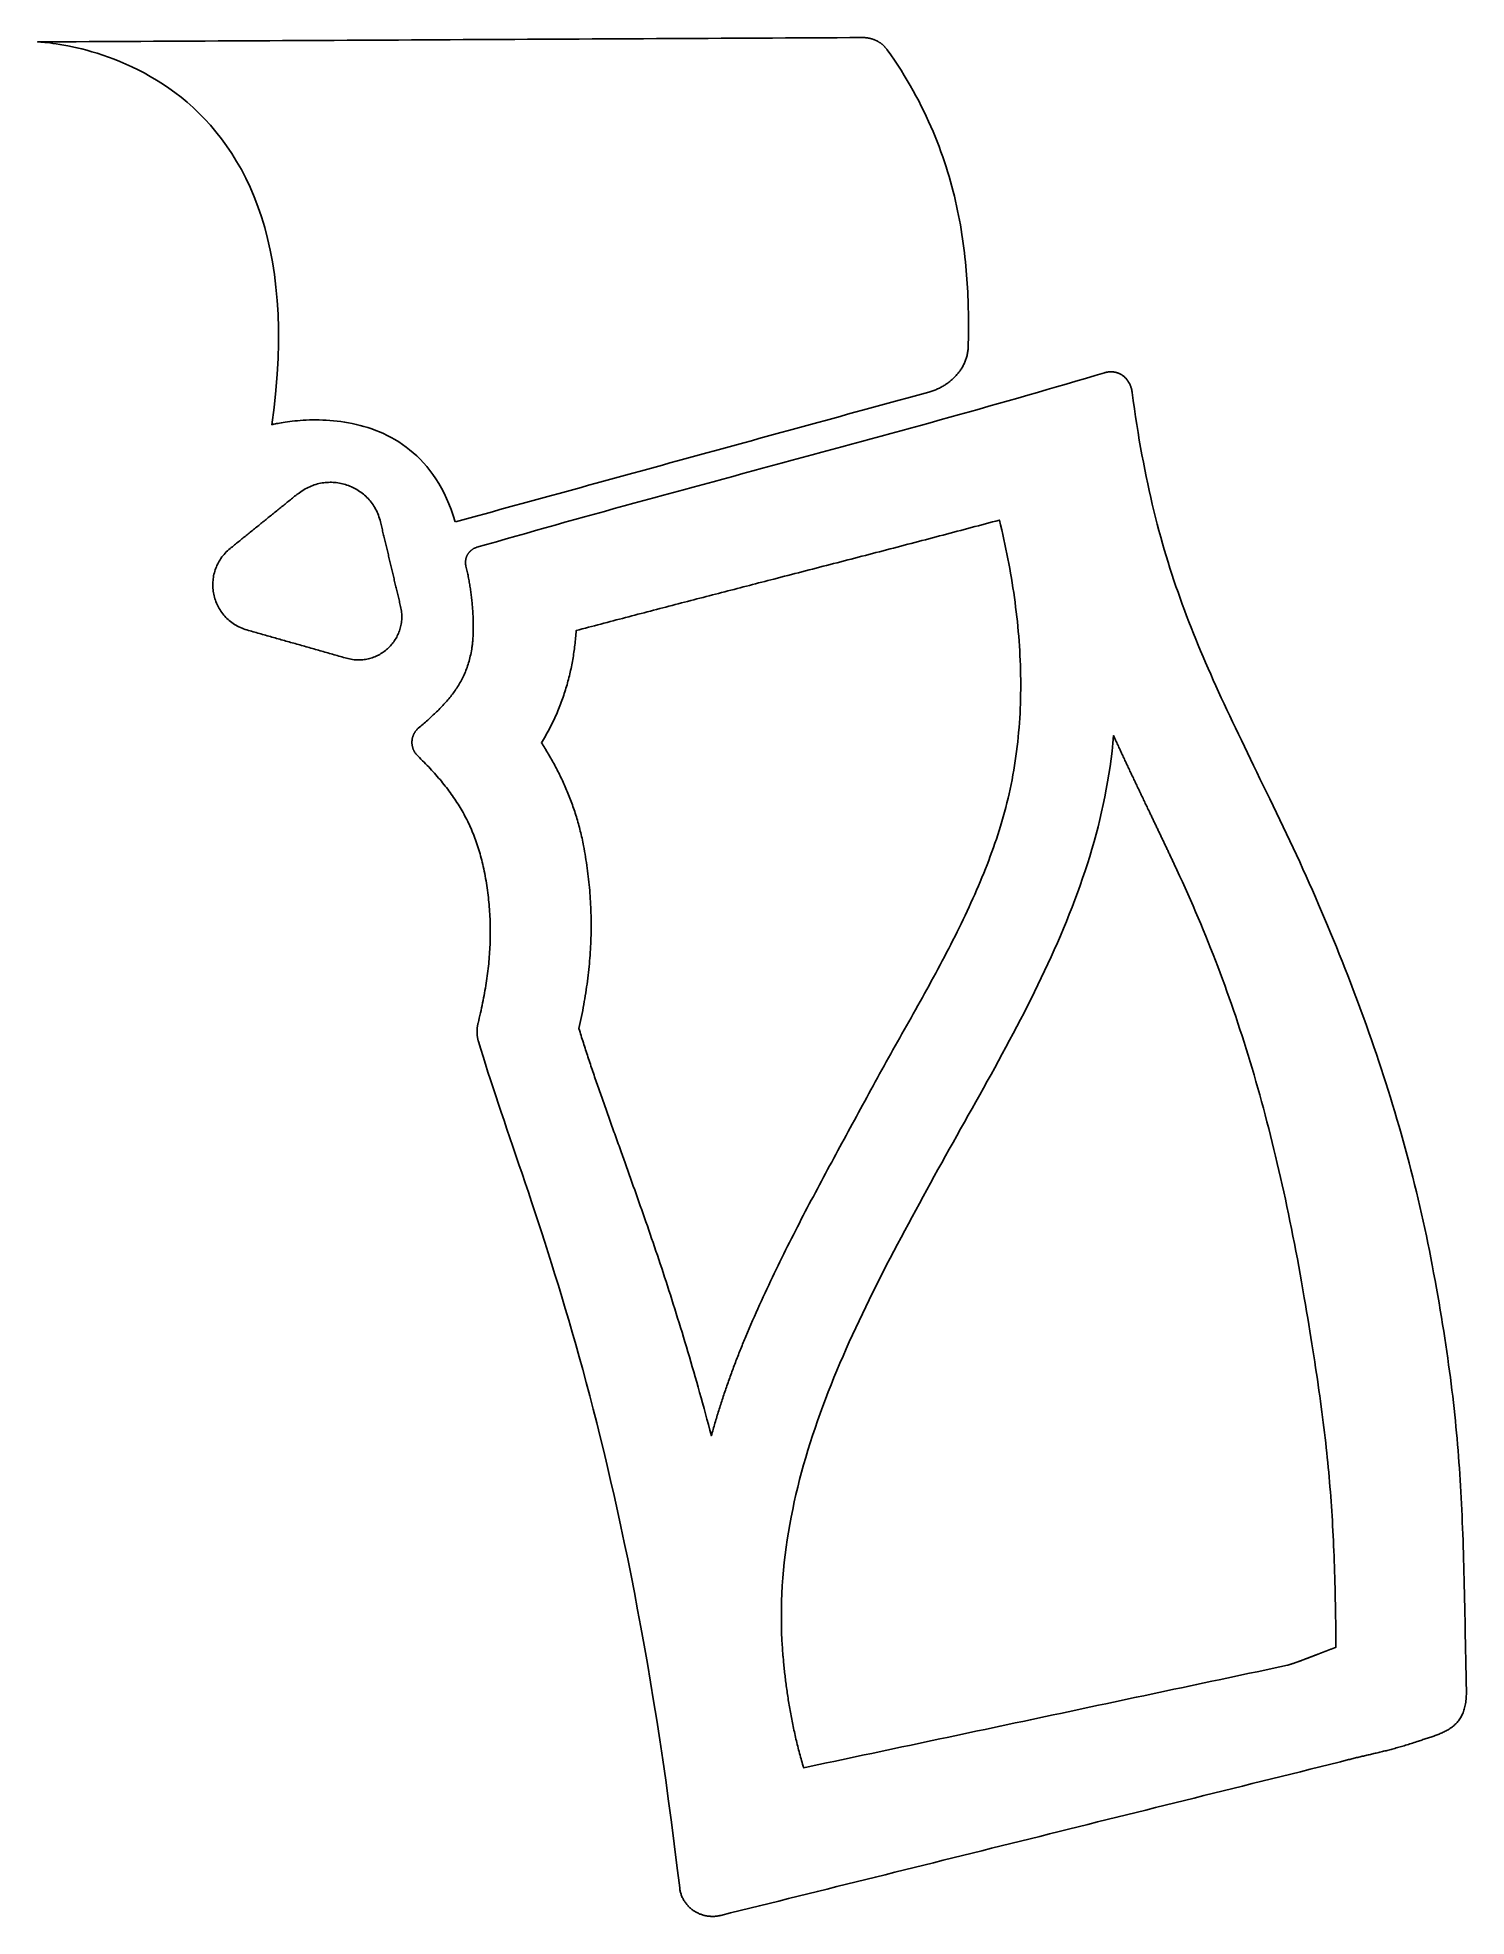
# Model space of a CAD drawing. Header units: metres. Extents: x 98.3 to 146.7, y -143.6 to -79.9.
import ezdxf

# ---------------------------------------------------------------- set-up
doc = ezdxf.new("R2010")
doc.units = ezdxf.units.M

msp = doc.modelspace()

# ---------------------------------------------------------------- linework, layer by layer
for points in [[(112.442244, -96.302322), (112.693196, -96.233488), (112.944148, -96.164654), (113.1951, -96.09582), (113.446052, -96.026986), (113.697004, -95.958152), (113.947956, -95.889318), (114.198908, -95.820484), (114.44986, -95.75165), (114.700812, -95.682816), (114.951764, -95.613982), (115.202716, -95.545148), (115.453668, -95.476314), (115.70462, -95.40748), (115.955572, -95.338646), (116.206524, -95.269812), (116.457476, -95.200978), (116.708428, -95.132144), (116.95938, -95.06331), (117.210332, -94.994476), (117.461284, -94.925642), (117.712236, -94.856808), (117.963188, -94.787974), (118.21414, -94.71914), (118.465092, -94.650306), (118.716044, -94.581472), (118.966996, -94.512638), (119.217948, -94.443804), (119.4689, -94.37497), (119.719852, -94.306136), (119.970804, -94.237302), (120.221756, -94.168468), (120.472708, -94.099634), (120.72366, -94.0308), (120.974612, -93.961966), (121.225564, -93.893132), (121.476516, -93.824298), (121.727468, -93.755464), (121.97842, -93.68663), (122.229372, -93.617796), (122.480324, -93.548962), (122.731276, -93.480128), (122.982228, -93.411294), (123.23318, -93.34246), (123.484132, -93.273626), (123.735084, -93.204792), (123.986036, -93.135958), (124.236988, -93.067124), (124.48794, -92.99829), (124.738892, -92.929456), (124.989844, -92.860622), (125.240796, -92.791788), (125.491748, -92.722954), (125.7427, -92.65412), (125.993652, -92.585286), (126.244604, -92.516452), (126.495556, -92.447618), (126.746508, -92.378784), (126.99746, -92.30995), (127.248412, -92.241116), (127.499364, -92.172282), (127.750316, -92.103448), (128.001268, -92.034614), (128.25222, -91.96578), (128.503172, -91.896946), (128.5367, -91.887548), (128.569974, -91.877642), (128.603248, -91.866974), (128.636268, -91.855798), (128.669034, -91.844114), (128.701546, -91.831922), (128.733804, -91.818968), (128.765808, -91.805506), (128.797558, -91.791536), (128.829054, -91.777058), (128.860296, -91.762072), (128.891284, -91.746578), (128.922018, -91.730322), (128.952244, -91.713558), (128.982216, -91.696286), (129.011934, -91.678506), (129.041144, -91.660218), (129.0701, -91.641422), (129.098802, -91.622372), (129.126996, -91.602814), (129.154936, -91.582748), (129.182368, -91.562174), (129.209292, -91.541092), (129.235962, -91.519502), (129.262124, -91.497404), (129.287778, -91.475052), (129.313178, -91.452192), (129.33807, -91.428824), (129.362454, -91.405202), (129.38633, -91.381072), (129.409698, -91.356434), (129.432558, -91.331542), (129.45491, -91.306142), (129.476754, -91.280234), (129.49809, -91.254072), (129.518918, -91.227402), (129.538984, -91.200478), (129.558542, -91.173046), (129.577592, -91.14536), (129.596134, -91.11742), (129.613914, -91.088972), (129.631186, -91.06027), (129.64795, -91.03106), (129.663952, -91.001596), (129.679446, -90.971878), (129.694178, -90.941906), (129.708148, -90.911426), (129.72161, -90.880692), (129.73431, -90.849704), (129.746248, -90.818462), (129.757678, -90.786966), (129.768346, -90.754962), (129.778252, -90.722704), (129.787396, -90.690192), (129.795778, -90.657426), (129.803398, -90.624406), (129.810256, -90.591132), (129.816352, -90.557604), (129.821686, -90.523822), (129.826258, -90.489786), (129.830068, -90.455496), (129.832862, -90.421206), (129.834894, -90.386662), (129.836164, -90.351864), (129.838704, -90.23096), (129.84099, -90.108278), (129.842768, -89.983818), (129.844038, -89.85758), (129.8448, -89.729564), (129.845054, -89.600024), (129.844546, -89.468706), (129.84353, -89.335864), (129.841752, -89.201498), (129.839212, -89.065608), (129.835656, -88.928194), (129.831338, -88.789256), (129.826004, -88.648794), (129.819654, -88.506808), (129.812288, -88.363552), (129.803906, -88.218772), (129.794254, -88.072722), (129.783332, -87.925402), (129.77114, -87.776812), (129.757678, -87.626952), (129.742946, -87.475822), (129.72669, -87.323676), (129.709164, -87.17026), (129.690114, -87.015828), (129.669286, -86.86038), (129.646934, -86.703662), (129.623058, -86.545928), (129.597404, -86.387178), (129.569972, -86.227666), (129.540762, -86.067138), (129.50952, -85.905848), (129.4765, -85.743542), (129.441448, -85.580474), (129.404364, -85.416644), (129.365248, -85.252052), (129.323846, -85.086698), (129.280412, -84.920582), (129.234692, -84.753704), (129.186686, -84.586318), (129.136394, -84.41817), (129.083562, -84.249514), (129.028444, -84.08035), (128.970786, -83.910678), (128.910588, -83.740498), (128.847596, -83.56981), (128.782064, -83.398868), (128.713738, -83.227418), (128.642618, -83.055714), (128.568704, -82.883502), (128.491996, -82.711036), (128.412494, -82.538316), (128.329944, -82.365342), (128.244346, -82.192114), (128.1557, -82.018886), (128.064006, -81.845404), (127.96901, -81.671922), (127.870966, -81.498186), (127.76962, -81.32445), (127.664972, -81.150714), (127.556768, -80.976978), (127.445262, -80.803242), (127.3302, -80.62976), (127.211582, -80.456278), (127.089408, -80.28305), (127.080518, -80.270604), (127.071374, -80.258412), (127.061976, -80.246474), (127.052578, -80.234536), (127.042926, -80.222852), (127.03302, -80.211422), (127.023114, -80.199992), (127.012954, -80.188816), (127.00254, -80.177894), (126.992126, -80.166972), (126.981458, -80.156304), (126.970536, -80.14589), (126.959614, -80.13573), (126.948438, -80.12557), (126.937262, -80.115664), (126.925832, -80.106012), (126.914402, -80.09636), (126.902718, -80.086962), (126.891034, -80.077818), (126.879096, -80.068928), (126.867158, -80.060038), (126.854966, -80.051402), (126.842774, -80.04302), (126.830328, -80.034638), (126.817882, -80.02651), (126.805182, -80.018636), (126.792482, -80.011016), (126.779528, -80.003396), (126.766574, -79.99603), (126.753366, -79.988918), (126.740158, -79.98206), (126.72695, -79.975456), (126.713488, -79.968852), (126.700026, -79.962502), (126.68631, -79.956406), (126.672594, -79.950564), (126.658878, -79.944722), (126.644908, -79.939134), (126.630938, -79.9338), (126.616968, -79.92872), (126.602744, -79.923894), (126.58852, -79.919068), (126.574296, -79.914496), (126.560072, -79.910178), (126.545594, -79.906114), (126.531116, -79.902304), (126.516638, -79.898494), (126.50216, -79.894938), (126.487428, -79.891636), (126.472696, -79.888588), (126.457964, -79.885794), (126.443232, -79.883254), (126.428246, -79.880714), (126.41326, -79.878428), (126.398274, -79.876396), (126.383288, -79.874618), (126.368302, -79.873094), (126.353316, -79.871824), (126.338076, -79.870808), (126.322836, -79.869792), (126.307596, -79.86903), (126.292356, -79.868522), (126.277116, -79.868268), (126.261876, -79.868268), (125.824488, -79.870554), (125.3871, -79.87284), (124.949712, -79.875126), (124.512324, -79.877412), (124.074936, -79.879698), (123.637548, -79.881984), (123.20016, -79.88427), (122.762772, -79.886556), (122.325384, -79.888842), (121.887996, -79.891128), (121.450608, -79.893414), (121.01322, -79.8957), (120.575832, -79.897986), (120.138444, -79.900272), (119.701056, -79.902558), (119.263668, -79.904844), (118.82628, -79.90713), (118.388892, -79.909416), (117.951504, -79.911702), (117.514116, -79.913988), (117.076728, -79.916274), (116.63934, -79.91856), (116.201952, -79.920846), (115.764564, -79.923132), (115.327176, -79.925418), (114.889788, -79.927704), (114.4524, -79.92999), (114.015012, -79.932276), (113.577624, -79.934562), (113.140236, -79.936848), (112.702848, -79.939134), (112.26546, -79.94142), (111.828072, -79.943706), (111.390684, -79.945992), (110.953296, -79.948278), (110.515908, -79.950564), (110.07852, -79.95285), (109.641132, -79.955136), (109.203744, -79.957422), (108.766356, -79.959708), (108.328968, -79.961994), (107.89158, -79.96428), (107.454192, -79.966566), (107.016804, -79.968852), (106.579416, -79.971138), (106.142028, -79.973424), (105.70464, -79.97571), (105.267252, -79.977996), (104.829864, -79.980282), (104.392476, -79.982568), (103.955088, -79.984854), (103.5177, -79.98714), (103.080312, -79.989426), (102.642924, -79.991712), (102.205536, -79.993998), (101.768148, -79.996284), (101.33076, -79.99857), (100.893372, -80.000856), (100.455984, -80.003142), (100.018596, -80.005428), (99.581208, -80.007714), (99.14382, -80.01), (98.706432, -80.012286), (98.269044, -80.014572), (98.276156, -80.014826), (98.296984, -80.015842), (98.331274, -80.01762), (98.378264, -80.020668), (98.4377, -80.02524), (98.509074, -80.03159), (98.591878, -80.039972), (98.68535, -80.05064), (98.789236, -80.063848), (98.903028, -80.080104), (99.026472, -80.099408), (99.158806, -80.122268), (99.299522, -80.148938), (99.448112, -80.179418), (99.604322, -80.214216), (99.76739, -80.253586), (99.937062, -80.297782), (100.112576, -80.347312), (100.293678, -80.402176), (100.47986, -80.462628), (100.670614, -80.529176), (100.865432, -80.60182), (101.063552, -80.681068), (101.264974, -80.767174), (101.468936, -80.860392), (101.67493, -80.960976), (101.882448, -81.06918), (102.091236, -81.185258), (102.300532, -81.309718), (102.509828, -81.44256), (102.71887, -81.584038), (102.92715, -81.73466), (103.133906, -81.89468), (103.338884, -82.064352), (103.541576, -82.24393), (103.741474, -82.433668), (103.93807, -82.63382), (104.130856, -82.84464), (104.319324, -83.066382), (104.50322, -83.299554), (104.681782, -83.544156), (104.854502, -83.800696), (105.021126, -84.069428), (105.180892, -84.350352), (105.333546, -84.643976), (105.47858, -84.950554), (105.615232, -85.270594), (105.743248, -85.604096), (105.86212, -85.951314), (105.97134, -86.312756), (106.0704, -86.688422), (106.158792, -87.07882), (106.236262, -87.484204), (106.302048, -87.904574), (106.355642, -88.340438), (106.39679, -88.79205), (106.42473, -89.259918), (106.439208, -89.744042), (106.439462, -90.244676), (106.425238, -90.762328), (106.396028, -91.296998), (106.351324, -91.849194), (106.290618, -92.41917), (106.213402, -93.00718), (106.216958, -93.006164), (106.227372, -93.003624), (106.244644, -92.99956), (106.268266, -92.993972), (106.298238, -92.987114), (106.33456, -92.97924), (106.376724, -92.970604), (106.42473, -92.961206), (106.478324, -92.9513), (106.537252, -92.940886), (106.601514, -92.930218), (106.670856, -92.91955), (106.745024, -92.908882), (106.823764, -92.898468), (106.906822, -92.888562), (106.994198, -92.879164), (107.085638, -92.870528), (107.180888, -92.862908), (107.279948, -92.856304), (107.38231, -92.85097), (107.487974, -92.846906), (107.59694, -92.844366), (107.7087, -92.843604), (107.823254, -92.844874), (107.940348, -92.848176), (108.059728, -92.85351), (108.18114, -92.861384), (108.304584, -92.871544), (108.429806, -92.884498), (108.556552, -92.900246), (108.684822, -92.919042), (108.814108, -92.94114), (108.94441, -92.96654), (109.075474, -92.995496), (109.2073, -93.028008), (109.33938, -93.06433), (109.471714, -93.104716), (109.604302, -93.149166), (109.736636, -93.197934), (109.868716, -93.251274), (110.000034, -93.309186), (110.130844, -93.371924), (110.260638, -93.439742), (110.389416, -93.51264), (110.516924, -93.590872), (110.642908, -93.674438), (110.767114, -93.763592), (110.889542, -93.858588), (111.009938, -93.95968), (111.128048, -94.066868), (111.243618, -94.180152), (111.356648, -94.30004), (111.46663, -94.426532), (111.573818, -94.559628), (111.677704, -94.699836), (111.778288, -94.846902), (111.875062, -95.001334), (111.968026, -95.163132), (112.05718, -95.33255), (112.142016, -95.509842), (112.222534, -95.695008), (112.29848, -95.888048), (112.369854, -96.08947), (112.436148, -96.299274)], [(145.573496, -121.52884), (145.525998, -121.279158), (145.47723, -121.02973), (145.427192, -120.780556), (145.37563, -120.531636), (145.322798, -120.282716), (145.268696, -120.03405), (145.213324, -119.785638), (145.156682, -119.53748), (145.09877, -119.289576), (145.039588, -119.041672), (144.979136, -118.794022), (144.917414, -118.546626), (144.854422, -118.299484), (144.79016, -118.052342), (144.724628, -117.805454), (144.657826, -117.55882), (144.589754, -117.31244), (144.520412, -117.06606), (144.450054, -116.819934), (144.378426, -116.574062), (144.305528, -116.328444), (144.231614, -116.082826), (144.15643, -115.837462), (144.08023, -115.592352), (144.00276, -115.347496), (143.924274, -115.10264), (143.844518, -114.858038), (143.763746, -114.61369), (143.681704, -114.369596), (143.598646, -114.125502), (143.514572, -113.881662), (143.429228, -113.638076), (143.342868, -113.394744), (143.255492, -113.151412), (143.1671, -112.908334), (143.077692, -112.66551), (142.987014, -112.42294), (142.89532, -112.18037), (142.80261, -111.938054), (142.708884, -111.695992), (142.614142, -111.45393), (142.518384, -111.212122), (142.421864, -110.970568), (142.324328, -110.729268), (142.225776, -110.487968), (142.126208, -110.246922), (142.025624, -110.00613), (141.924278, -109.765338), (141.821916, -109.5248), (141.718538, -109.284516), (141.614398, -109.044486), (141.509242, -108.804456), (141.403324, -108.56468), (141.29639, -108.325158), (141.188694, -108.085636), (141.079982, -107.846368), (140.970508, -107.607354), (140.860018, -107.36834), (140.748766, -107.12958), (140.636752, -106.891074), (140.523976, -106.652822), (140.410184, -106.41457), (140.29563, -106.176572), (140.180314, -105.938828), (140.066522, -105.705148), (139.954, -105.474262), (139.842748, -105.24617), (139.732766, -105.020618), (139.624054, -104.797606), (139.516866, -104.57688), (139.410948, -104.35844), (139.3063, -104.142286), (139.202922, -103.928164), (139.100814, -103.71582), (138.999976, -103.505254), (138.900408, -103.296466), (138.80211, -103.089202), (138.705082, -102.883462), (138.609324, -102.678992), (138.514836, -102.475792), (138.421618, -102.273608), (138.32967, -102.07244), (138.238738, -101.872288), (138.149076, -101.672898), (138.060684, -101.474016), (137.973562, -101.275896), (137.88771, -101.07803), (137.803128, -100.880418), (137.719816, -100.68306), (137.637774, -100.485702), (137.556748, -100.288344), (137.476992, -100.090986), (137.398506, -99.893374), (137.32129, -99.695254), (137.245344, -99.496626), (137.170414, -99.29749), (137.096754, -99.097592), (137.024364, -98.896932), (136.953244, -98.695256), (136.88314, -98.492564), (136.814306, -98.288602), (136.746742, -98.08337), (136.680194, -97.876614), (136.614916, -97.668334), (136.550908, -97.45853), (136.487916, -97.246948), (136.426194, -97.033334), (136.365742, -96.817942), (136.306306, -96.600264), (136.24814, -96.3803), (136.191244, -96.15805), (136.135364, -95.933514), (136.080754, -95.706184), (136.02716, -95.476314), (135.974836, -95.24365), (135.923528, -95.007938), (135.87349, -94.769432), (135.824468, -94.527624), (135.776716, -94.282514), (135.72998, -94.034102), (135.684514, -93.782134), (135.640064, -93.52661), (135.596884, -93.267276), (135.55472, -93.004132), (135.513826, -92.737178), (135.473948, -92.46616), (135.435086, -92.190824), (135.397494, -91.911424), (135.394192, -91.888056), (135.390382, -91.864942), (135.386064, -91.842082), (135.381238, -91.81973), (135.375904, -91.797632), (135.370062, -91.775788), (135.363712, -91.754198), (135.356854, -91.733116), (135.349742, -91.712288), (135.342122, -91.691714), (135.333994, -91.671648), (135.325358, -91.651836), (135.316468, -91.632278), (135.30707, -91.613228), (135.297164, -91.594432), (135.287004, -91.576144), (135.276336, -91.55811), (135.265414, -91.540584), (135.253984, -91.523312), (135.2423, -91.506548), (135.230108, -91.490038), (135.217662, -91.474036), (135.204708, -91.458542), (135.1915, -91.443302), (135.178038, -91.42857), (135.164068, -91.414346), (135.149844, -91.400376), (135.135366, -91.386914), (135.120634, -91.37396), (135.105394, -91.361514), (135.0899, -91.349322), (135.074152, -91.337638), (135.05815, -91.326462), (135.041894, -91.315794), (135.025384, -91.305634), (135.00862, -91.295982), (134.991602, -91.286838), (134.97433, -91.278202), (134.956804, -91.26982), (134.939024, -91.261946), (134.92099, -91.25458), (134.902702, -91.247976), (134.88416, -91.24188), (134.865618, -91.236292), (134.846822, -91.231212), (134.827772, -91.22664), (134.808468, -91.222576), (134.789164, -91.21902), (134.769606, -91.215972), (134.750048, -91.213432), (134.730236, -91.211654), (134.71017, -91.210384), (134.690104, -91.209622), (134.669784, -91.209622), (134.649464, -91.21013), (134.62889, -91.211146), (134.608316, -91.212924), (134.587742, -91.21521), (134.566914, -91.218004), (134.546086, -91.22156), (134.525258, -91.225624), (134.50443, -91.23045), (134.483348, -91.235784), (134.462266, -91.24188), (134.138162, -91.338654), (133.813296, -91.43492), (133.487922, -91.530932), (133.16204, -91.62669), (132.83565, -91.72194), (132.508498, -91.816936), (132.180838, -91.911678), (131.85267, -92.006166), (131.523994, -92.1004), (131.19481, -92.19438), (130.865372, -92.288106), (130.535426, -92.381578), (130.204972, -92.474796), (129.874264, -92.56776), (129.543048, -92.66047), (129.211324, -92.752926), (128.879346, -92.845382), (128.547114, -92.937584), (128.214374, -93.029532), (127.88138, -93.12148), (127.548132, -93.213174), (127.21463, -93.304614), (126.880874, -93.396054), (126.546864, -93.48724), (126.2126, -93.578426), (125.878082, -93.669612), (125.54331, -93.760544), (125.208284, -93.851476), (124.873258, -93.942408), (124.537978, -94.03334), (124.202698, -94.124018), (123.867164, -94.214696), (123.53163, -94.305374), (123.196096, -94.396052), (122.860308, -94.48673), (122.52452, -94.577408), (122.188732, -94.668086), (121.852944, -94.759018), (121.517156, -94.84995), (121.181368, -94.940882), (120.84558, -95.031814), (120.509792, -95.123), (120.174004, -95.214186), (119.83847, -95.305372), (119.502936, -95.396812), (119.167656, -95.488252), (118.832376, -95.579946), (118.49735, -95.67164), (118.162324, -95.763588), (117.827552, -95.85579), (117.493034, -95.947992), (117.15877, -96.040448), (116.82476, -96.133158), (116.49075, -96.226122), (116.157248, -96.319086), (115.824, -96.412304), (115.491006, -96.505776), (115.158266, -96.599502), (114.82578, -96.693482), (114.493802, -96.787716), (114.162078, -96.882204), (113.830862, -96.9772), (113.4999, -97.07245), (113.169446, -97.167954), (113.156492, -97.171764), (113.143792, -97.175828), (113.131346, -97.1804), (113.1189, -97.185226), (113.106708, -97.190306), (113.09477, -97.19564), (113.083086, -97.201228), (113.071402, -97.20707), (113.059972, -97.213166), (113.048796, -97.219516), (113.037874, -97.22612), (113.026952, -97.232978), (113.016284, -97.24009), (113.00587, -97.247456), (112.99571, -97.255076), (112.985804, -97.26295), (112.975898, -97.270824), (112.966246, -97.278952), (112.956848, -97.287334), (112.947704, -97.29597), (112.938814, -97.30486), (112.930178, -97.31375), (112.921796, -97.322894), (112.913414, -97.332292), (112.905286, -97.341944), (112.897412, -97.351596), (112.889792, -97.361502), (112.882426, -97.371662), (112.875314, -97.381822), (112.868456, -97.392236), (112.861852, -97.402904), (112.855502, -97.413572), (112.849406, -97.424494), (112.843564, -97.435416), (112.837976, -97.446592), (112.832642, -97.457768), (112.827562, -97.469198), (112.822736, -97.480628), (112.818164, -97.492312), (112.813846, -97.503996), (112.809782, -97.515934), (112.805972, -97.527872), (112.802416, -97.540064), (112.799368, -97.552256), (112.796574, -97.564448), (112.794034, -97.576894), (112.791748, -97.58934), (112.789716, -97.601786), (112.787938, -97.614232), (112.786414, -97.626932), (112.785398, -97.639632), (112.784636, -97.652332), (112.784128, -97.665032), (112.783874, -97.677986), (112.783874, -97.69094), (112.784382, -97.703894), (112.785144, -97.716848), (112.78616, -97.729802), (112.78743, -97.742756), (112.789208, -97.75571), (112.79124, -97.768664), (112.793526, -97.781618), (112.79632, -97.794572), (112.799368, -97.807526), (112.810036, -97.851468), (112.82045, -97.89541), (112.83061, -97.939606), (112.840516, -97.984056), (112.850168, -98.02876), (112.859566, -98.073718), (112.86871, -98.118676), (112.877854, -98.163888), (112.886744, -98.209354), (112.89538, -98.25482), (112.903762, -98.30054), (112.91189, -98.34626), (112.919764, -98.39198), (112.927384, -98.437954), (112.93475, -98.483928), (112.941862, -98.529902), (112.94872, -98.575876), (112.955578, -98.622104), (112.962182, -98.668332), (112.968532, -98.71456), (112.974628, -98.760788), (112.98047, -98.807016), (112.986058, -98.853244), (112.991392, -98.899218), (112.996472, -98.945192), (113.001298, -98.991166), (113.00587, -99.03714), (113.010188, -99.08286), (113.014252, -99.12858), (113.018062, -99.174046), (113.021618, -99.219512), (113.02492, -99.264724), (113.027968, -99.309936), (113.031016, -99.354894), (113.03381, -99.399598), (113.03635, -99.444302), (113.038636, -99.488752), (113.040668, -99.532948), (113.042446, -99.57689), (113.04397, -99.620578), (113.04524, -99.664012), (113.046256, -99.707192), (113.047018, -99.750118), (113.047526, -99.79279), (113.04778, -99.835208), (113.04778, -99.877118), (113.047526, -99.918774), (113.047018, -99.960176), (113.046256, -100.00107), (113.04524, -100.04171), (113.04397, -100.081842), (113.042446, -100.12172), (113.040668, -100.16109), (113.038636, -100.200206), (113.03635, -100.238814), (113.03381, -100.276914), (113.031016, -100.314506), (113.027714, -100.35159), (113.024158, -100.38842), (113.020348, -100.424742), (113.016284, -100.460556), (113.011966, -100.495862), (113.007394, -100.530406), (113.002568, -100.564442), (112.99317, -100.625656), (112.98301, -100.685854), (112.972088, -100.74529), (112.96015, -100.80371), (112.94745, -100.861368), (112.933988, -100.918264), (112.919764, -100.974144), (112.904778, -101.029262), (112.88903, -101.083618), (112.87252, -101.137212), (112.855248, -101.190044), (112.837214, -101.242114), (112.818672, -101.293422), (112.799368, -101.343968), (112.779302, -101.393752), (112.758474, -101.443028), (112.737138, -101.491542), (112.71504, -101.539548), (112.692434, -101.586792), (112.669066, -101.633528), (112.64519, -101.679502), (112.620552, -101.724968), (112.595406, -101.769926), (112.569752, -101.814122), (112.543336, -101.85781), (112.516412, -101.90099), (112.48898, -101.943662), (112.46104, -101.985826), (112.432592, -102.027482), (112.403636, -102.06863), (112.374172, -102.109524), (112.3442, -102.14991), (112.31372, -102.189788), (112.282732, -102.229412), (112.251236, -102.268528), (112.219232, -102.30739), (112.18672, -102.345744), (112.153954, -102.383844), (112.12068, -102.42169), (112.086898, -102.459282), (112.052862, -102.496366), (112.018318, -102.533196), (111.98352, -102.569772), (111.948214, -102.606094), (111.912654, -102.642416), (111.87684, -102.678484), (111.840518, -102.714298), (111.803942, -102.749858), (111.767112, -102.785418), (111.730028, -102.820724), (111.692436, -102.85603), (111.65459, -102.891082), (111.61649, -102.926134), (111.578136, -102.960932), (111.539528, -102.99573), (111.500666, -103.030528), (111.46155, -103.065326), (111.422434, -103.100124), (111.383064, -103.134922), (111.34344, -103.16972), (111.303562, -103.204518), (111.263684, -103.239316), (111.223552, -103.274114), (111.183166, -103.309166), (111.170212, -103.32085), (111.157512, -103.332788), (111.14532, -103.34498), (111.133636, -103.357426), (111.122206, -103.370126), (111.111284, -103.38308), (111.100616, -103.396288), (111.090456, -103.409496), (111.08055, -103.422958), (111.071152, -103.436674), (111.062262, -103.450644), (111.053626, -103.464868), (111.045498, -103.479092), (111.037624, -103.49357), (111.030258, -103.508302), (111.0234, -103.523034), (111.016796, -103.53802), (111.0107, -103.553006), (111.004858, -103.568246), (110.999524, -103.583486), (110.994698, -103.59898), (110.990126, -103.614474), (110.986062, -103.629968), (110.982252, -103.645716), (110.97895, -103.661464), (110.975902, -103.677212), (110.973362, -103.693214), (110.97133, -103.709216), (110.969552, -103.725218), (110.968282, -103.74122), (110.967266, -103.757222), (110.966758, -103.773224), (110.966758, -103.789226), (110.967012, -103.805228), (110.967774, -103.82123), (110.96879, -103.837232), (110.970314, -103.853234), (110.972346, -103.869236), (110.974632, -103.885238), (110.977426, -103.90124), (110.980474, -103.917242), (110.98403, -103.93299), (110.98784, -103.948738), (110.992158, -103.964486), (110.996984, -103.97998), (111.002064, -103.995474), (111.007652, -104.010968), (111.013494, -104.026208), (111.019844, -104.041448), (111.026702, -104.056434), (111.033814, -104.07142), (111.041434, -104.086152), (111.049308, -104.10063), (111.05769, -104.115108), (111.066326, -104.129332), (111.07547, -104.143302), (111.085122, -104.157272), (111.095028, -104.170988), (111.105442, -104.18445), (111.11611, -104.197658), (111.127286, -104.210612), (111.138716, -104.223312), (111.150654, -104.235758), (111.1631, -104.24795), (111.218218, -104.301798), (111.272574, -104.355392), (111.326168, -104.408986), (111.379254, -104.46258), (111.431578, -104.516174), (111.483394, -104.569768), (111.534448, -104.623362), (111.58474, -104.676956), (111.634524, -104.73055), (111.683546, -104.784144), (111.73206, -104.837738), (111.779812, -104.891332), (111.826802, -104.94518), (111.873284, -104.999028), (111.919004, -105.052876), (111.964216, -105.106978), (112.008666, -105.16108), (112.052608, -105.215436), (112.095788, -105.269792), (112.13846, -105.324402), (112.18037, -105.379266), (112.221772, -105.43413), (112.262412, -105.489248), (112.302544, -105.54462), (112.341914, -105.600246), (112.380776, -105.656126), (112.418876, -105.71226), (112.456468, -105.768648), (112.493298, -105.82529), (112.52962, -105.882186), (112.56518, -105.939336), (112.600232, -105.99674), (112.634522, -106.054652), (112.668304, -106.112818), (112.701578, -106.171238), (112.73409, -106.230166), (112.766094, -106.289348), (112.797336, -106.349038), (112.82807, -106.408982), (112.858042, -106.469434), (112.887506, -106.530394), (112.916462, -106.591608), (112.944656, -106.65333), (112.972342, -106.71556), (112.99952, -106.778298), (113.025936, -106.841544), (113.051844, -106.905298), (113.077244, -106.96956), (113.101882, -107.03433), (113.126012, -107.099608), (113.14938, -107.165394), (113.17224, -107.231688), (113.194592, -107.298744), (113.216436, -107.366308), (113.237518, -107.43438), (113.258092, -107.503214), (113.278158, -107.572556), (113.297462, -107.64266), (113.316258, -107.713526), (113.334546, -107.7849), (113.352072, -107.857036), (113.36909, -107.929934), (113.3856, -108.00334), (113.401602, -108.077508), (113.418366, -108.159296), (113.434622, -108.24083), (113.450116, -108.322364), (113.464848, -108.403644), (113.479072, -108.484924), (113.492534, -108.56595), (113.505234, -108.646976), (113.517426, -108.727748), (113.528856, -108.80852), (113.539778, -108.889292), (113.549938, -108.96981), (113.559336, -109.050328), (113.568226, -109.130846), (113.576354, -109.21111), (113.583974, -109.291374), (113.590832, -109.371638), (113.597182, -109.451902), (113.60277, -109.532166), (113.60785, -109.61243), (113.612168, -109.692694), (113.615978, -109.772958), (113.619026, -109.853222), (113.621566, -109.933486), (113.623344, -110.01375), (113.624614, -110.094014), (113.625122, -110.174278), (113.625122, -110.254542), (113.62436, -110.334806), (113.62309, -110.41507), (113.621312, -110.495588), (113.618772, -110.576106), (113.615724, -110.656624), (113.612168, -110.737142), (113.60785, -110.817914), (113.603024, -110.898686), (113.597436, -110.979712), (113.59134, -111.060738), (113.584736, -111.141764), (113.57737, -111.223044), (113.569496, -111.304324), (113.561114, -111.385858), (113.55197, -111.467646), (113.542318, -111.549434), (113.532158, -111.631476), (113.52149, -111.713518), (113.51006, -111.795814), (113.498122, -111.878364), (113.485676, -111.961168), (113.472722, -112.043972), (113.459006, -112.12703), (113.444782, -112.210342), (113.43005, -112.293908), (113.41481, -112.377728), (113.398808, -112.461802), (113.382298, -112.54613), (113.36528, -112.630712), (113.347754, -112.715548), (113.32972, -112.800638), (113.311178, -112.885982), (113.292128, -112.97158), (113.272316, -113.057432), (113.251996, -113.143538), (113.231168, -113.229898), (113.209832, -113.316512), (113.207546, -113.326164), (113.20526, -113.335816), (113.202974, -113.345468), (113.200942, -113.35512), (113.19891, -113.364772), (113.196878, -113.374424), (113.1951, -113.384076), (113.193322, -113.393728), (113.191544, -113.40338), (113.19002, -113.413032), (113.188496, -113.422684), (113.186972, -113.432336), (113.185702, -113.441988), (113.184432, -113.451894), (113.183162, -113.4618), (113.181892, -113.471706), (113.180876, -113.481612), (113.17986, -113.491518), (113.178844, -113.501424), (113.178082, -113.51133), (113.17732, -113.521236), (113.176558, -113.531142), (113.17605, -113.541048), (113.175542, -113.550954), (113.175034, -113.56086), (113.17478, -113.570766), (113.174526, -113.580672), (113.174272, -113.590578), (113.174272, -113.600484), (113.174272, -113.61039), (113.174272, -113.620296), (113.174526, -113.630202), (113.17478, -113.640108), (113.175034, -113.650014), (113.175542, -113.65992), (113.17605, -113.669826), (113.176558, -113.679732), (113.17732, -113.689638), (113.178082, -113.699544), (113.178844, -113.70945), (113.17986, -113.719356), (113.180876, -113.729262), (113.181892, -113.739168), (113.182908, -113.749074), (113.184178, -113.758726), (113.185448, -113.768378), (113.186718, -113.77803), (113.188242, -113.787682), (113.189766, -113.797334), (113.19129, -113.806986), (113.193068, -113.816638), (113.194846, -113.82629), (113.196624, -113.835942), (113.198656, -113.845594), (113.200688, -113.855246), (113.20272, -113.864898), (113.205006, -113.87455), (113.207292, -113.884202), (113.209578, -113.893854), (113.212118, -113.903506), (113.214658, -113.913158), (113.217198, -113.92281), (113.219992, -113.932462), (113.222786, -113.94186), (113.300002, -114.196622), (113.379504, -114.453924), (113.461292, -114.71402), (113.545366, -114.97691), (113.631726, -115.242848), (113.720118, -115.512088), (113.810542, -115.78463), (113.902744, -116.060728), (113.996978, -116.340636), (114.09299, -116.624608), (114.19078, -116.912644), (114.290094, -117.204998), (114.391186, -117.50167), (114.493802, -117.803168), (114.597688, -118.109238), (114.703098, -118.420388), (114.809778, -118.736618), (114.917728, -119.058182), (115.026948, -119.385334), (115.137184, -119.718328), (115.248436, -120.057164), (115.360704, -120.401842), (115.473988, -120.75287), (115.588034, -121.110248), (115.702842, -121.47423), (115.818412, -121.844816), (115.93449, -122.222514), (116.05133, -122.607324), (116.168678, -122.999246), (116.28628, -123.398788), (116.40439, -123.80595), (116.522754, -124.220732), (116.641372, -124.643642), (116.75999, -125.07468), (116.878862, -125.5141), (116.997734, -125.961902), (117.116352, -126.41834), (117.23497, -126.883668), (117.353334, -127.35814), (117.471444, -127.841756), (117.5893, -128.33477), (117.706648, -128.837182), (117.823488, -129.3495), (117.93982, -129.871724), (118.055644, -130.403854), (118.170706, -130.946398), (118.285006, -131.499356), (118.398544, -132.062982), (118.51132, -132.637276), (118.62308, -133.222492), (118.733824, -133.818884), (118.843298, -134.426706), (118.951756, -135.045958), (119.058944, -135.676894), (119.164862, -136.319768), (119.26951, -136.97458), (119.372634, -137.641584), (119.474234, -138.321034), (119.57431, -139.01293), (119.672608, -139.717526), (119.769382, -140.435076), (119.864378, -141.16558), (119.957342, -141.909546), (120.048528, -142.666974), (120.052592, -142.697962), (120.057672, -142.728696), (120.063514, -142.758922), (120.070118, -142.788894), (120.077484, -142.818358), (120.085612, -142.847568), (120.094502, -142.87627), (120.104154, -142.904718), (120.114568, -142.932658), (120.125744, -142.96009), (120.137682, -142.987268), (120.150382, -143.013938), (120.163844, -143.0401), (120.177814, -143.065754), (120.192546, -143.091154), (120.20804, -143.116046), (120.224042, -143.14043), (120.240806, -143.164306), (120.258078, -143.187674), (120.275858, -143.210534), (120.2944, -143.232886), (120.31345, -143.25473), (120.333008, -143.276066), (120.353074, -143.296894), (120.373648, -143.317214), (120.39473, -143.337026), (120.41632, -143.356076), (120.438418, -143.374618), (120.461024, -143.392652), (120.484138, -143.410178), (120.50776, -143.426942), (120.531636, -143.443198), (120.55602, -143.458946), (120.580912, -143.473932), (120.606058, -143.48841), (120.631712, -143.502126), (120.65762, -143.515334), (120.683782, -143.52778), (120.710452, -143.539464), (120.737376, -143.55064), (120.764554, -143.561054), (120.791986, -143.57096), (120.819672, -143.580104), (120.847866, -143.588486), (120.876314, -143.596106), (120.904762, -143.602964), (120.933464, -143.609314), (120.96242, -143.614902), (120.99163, -143.619728), (121.021094, -143.623792), (121.050558, -143.627094), (121.080276, -143.629634), (121.109994, -143.631412), (121.139966, -143.632428), (121.169938, -143.632682), (121.200164, -143.632174), (121.23039, -143.63065), (121.260616, -143.628364), (121.291096, -143.625316), (121.321576, -143.621506), (121.352056, -143.61668), (121.382536, -143.611092), (121.413016, -143.604742), (121.443496, -143.597376), (121.771156, -143.516096), (122.09907, -143.434816), (122.42673, -143.353536), (122.75439, -143.272256), (123.082304, -143.190976), (123.409964, -143.109696), (123.737624, -143.028416), (124.065538, -142.947136), (124.393198, -142.865856), (124.720858, -142.784576), (125.048772, -142.703296), (125.376432, -142.622016), (125.704092, -142.540736), (126.032006, -142.459456), (126.359666, -142.378176), (126.687326, -142.296896), (127.01524, -142.215616), (127.3429, -142.134336), (127.67056, -142.053056), (127.998474, -141.971776), (128.326134, -141.890496), (128.653794, -141.809216), (128.981708, -141.727936), (129.309368, -141.646656), (129.637028, -141.565376), (129.964942, -141.484096), (130.292602, -141.402816), (130.620516, -141.321536), (130.94843, -141.240256), (131.27609, -141.158976), (131.604004, -141.077696), (131.931918, -140.996416), (132.259578, -140.915136), (132.587492, -140.833856), (132.915406, -140.752576), (133.243066, -140.671296), (133.57098, -140.590016), (133.898894, -140.508736), (134.226554, -140.427456), (134.554468, -140.346176), (134.882382, -140.264896), (135.210042, -140.183616), (135.537956, -140.102336), (135.86587, -140.021056), (136.19353, -139.939776), (136.521444, -139.858496), (136.849358, -139.777216), (137.177018, -139.695936), (137.504932, -139.614656), (137.832846, -139.533376), (138.160506, -139.452096), (138.48842, -139.370816), (138.816334, -139.289536), (139.143994, -139.208256), (139.471908, -139.126976), (139.799822, -139.045696), (140.127482, -138.964416), (140.455396, -138.883136), (140.78331, -138.801856), (141.11097, -138.720576), (141.438884, -138.639296), (141.766798, -138.558016), (142.094458, -138.476736), (142.422372, -138.395456), (142.461996, -138.38428), (142.50162, -138.373358), (142.54099, -138.36269), (142.58036, -138.352022), (142.61973, -138.341608), (142.658846, -138.331448), (142.697962, -138.321288), (142.737078, -138.311382), (142.776194, -138.301476), (142.815056, -138.291824), (142.853918, -138.282172), (142.89278, -138.272774), (142.931642, -138.263376), (142.970504, -138.253978), (143.009366, -138.24458), (143.048228, -138.235436), (143.08709, -138.226292), (143.125952, -138.217148), (143.164814, -138.208004), (143.20393, -138.19886), (143.243046, -138.189716), (143.282162, -138.180572), (143.321278, -138.171428), (143.360648, -138.162284), (143.400018, -138.15314), (143.439388, -138.143996), (143.479012, -138.134852), (143.518636, -138.125708), (143.558514, -138.11631), (143.598392, -138.106912), (143.638524, -138.097514), (143.67891, -138.088116), (143.719296, -138.078464), (143.759936, -138.068812), (143.80083, -138.058906), (143.841978, -138.049), (143.883126, -138.03884), (143.924528, -138.02868), (143.966184, -138.018266), (144.008094, -138.007852), (144.050258, -137.997184), (144.092676, -137.986262), (144.135348, -137.975086), (144.178274, -137.96391), (144.221454, -137.95248), (144.264888, -137.940796), (144.30883, -137.928858), (144.353026, -137.916666), (144.397476, -137.90422), (144.44218, -137.89152), (144.487392, -137.878566), (144.532858, -137.865358), (144.578832, -137.851896), (144.62506, -137.83818), (144.671542, -137.82421), (144.718532, -137.809986), (144.76603, -137.795254), (144.813782, -137.780268), (144.862042, -137.765028), (144.910556, -137.74928), (144.959578, -137.733278), (145.009108, -137.717022), (145.059146, -137.700258), (145.109438, -137.68324), (145.147284, -137.67054), (145.18513, -137.65784), (145.222976, -137.645394), (145.260822, -137.632948), (145.298668, -137.620756), (145.336514, -137.608564), (145.37436, -137.596372), (145.411952, -137.58418), (145.449544, -137.571988), (145.486882, -137.559796), (145.52422, -137.547604), (145.561304, -137.535158), (145.598134, -137.522712), (145.63471, -137.510012), (145.671032, -137.497058), (145.707354, -137.48385), (145.743168, -137.470388), (145.778728, -137.456672), (145.814034, -137.442702), (145.849086, -137.428224), (145.88363, -137.413492), (145.91792, -137.398252), (145.951702, -137.382504), (145.984976, -137.366502), (146.017996, -137.349992), (146.050508, -137.33272), (146.082512, -137.31494), (146.114008, -137.296652), (146.144996, -137.277602), (146.175476, -137.258044), (146.205194, -137.237724), (146.234404, -137.216642), (146.263106, -137.194798), (146.291046, -137.172192), (146.318478, -137.148824), (146.345148, -137.12444), (146.371056, -137.099294), (146.396202, -137.073132), (146.42084, -137.046208), (146.444716, -137.018268), (146.46783, -136.989312), (146.489928, -136.95934), (146.511264, -136.928352), (146.531838, -136.896094), (146.55165, -136.86282), (146.570446, -136.828276), (146.588226, -136.792716), (146.605244, -136.755886), (146.621246, -136.717786), (146.636232, -136.678416), (146.650202, -136.637776), (146.66341, -136.595866), (146.675348, -136.552432), (146.68627, -136.507728), (146.696176, -136.4615), (146.705066, -136.413748), (146.712686, -136.364472), (146.71929, -136.313672), (146.724624, -136.261348), (146.728942, -136.2075), (146.73199, -136.152128), (146.733768, -136.094978), (146.73453, -136.036304), (146.734022, -135.975852), (146.728434, -135.693912), (146.722846, -135.416798), (146.717512, -135.14451), (146.712432, -134.87654), (146.707352, -134.613142), (146.702526, -134.354062), (146.6977, -134.099046), (146.692874, -133.84784), (146.688048, -133.600444), (146.683222, -133.356858), (146.678142, -133.116828), (146.673062, -132.8801), (146.667982, -132.64642), (146.662648, -132.416042), (146.65706, -132.188458), (146.651472, -131.963668), (146.64563, -131.741418), (146.639534, -131.521708), (146.633184, -131.304284), (146.626326, -131.089146), (146.619214, -130.87604), (146.611594, -130.664712), (146.60372, -130.455162), (146.595338, -130.247136), (146.586448, -130.040634), (146.57705, -129.835402), (146.567144, -129.631186), (146.55673, -129.427986), (146.545808, -129.225802), (146.534378, -129.024126), (146.522186, -128.822958), (146.509232, -128.622298), (146.49577, -128.421892), (146.481546, -128.221486), (146.46656, -128.02108), (146.450812, -127.82042), (146.434302, -127.619506), (146.416776, -127.418084), (146.398488, -127.2159), (146.379184, -127.012954), (146.359118, -126.809246), (146.338036, -126.604268), (146.315938, -126.398274), (146.292824, -126.190756), (146.268694, -125.981714), (146.243548, -125.770894), (146.217132, -125.558296), (146.1897, -125.343666), (146.160998, -125.127004), (146.13128, -124.908056), (146.100292, -124.686822), (146.068034, -124.462794), (146.034506, -124.236226), (145.999708, -124.00661), (145.96364, -123.7742), (145.926048, -123.538488), (145.887186, -123.299474), (145.8468, -123.056904), (145.805144, -122.810778), (145.761964, -122.560842), (145.71726, -122.307096), (145.671032, -122.049286), (145.62328, -121.787158), (145.57375, -121.520712)], [(107.095036, -95.350584), (107.059222, -95.37954), (107.023408, -95.408496), (106.987594, -95.437452), (106.95178, -95.466408), (106.915966, -95.495364), (106.880152, -95.52432), (106.844338, -95.553276), (106.808524, -95.582232), (106.77271, -95.611188), (106.736896, -95.640144), (106.701082, -95.6691), (106.665268, -95.698056), (106.629454, -95.727012), (106.59364, -95.755968), (106.557826, -95.784924), (106.522012, -95.81388), (106.486198, -95.842836), (106.450384, -95.871792), (106.41457, -95.900748), (106.378756, -95.929704), (106.342942, -95.95866), (106.307128, -95.987616), (106.271314, -96.016572), (106.2355, -96.045528), (106.199686, -96.074484), (106.163872, -96.10344), (106.128058, -96.132396), (106.092244, -96.161352), (106.05643, -96.190308), (106.020616, -96.219264), (105.984802, -96.24822), (105.948988, -96.277176), (105.913174, -96.306132), (105.87736, -96.335088), (105.841546, -96.364044), (105.805732, -96.393), (105.769918, -96.421956), (105.734104, -96.450912), (105.69829, -96.479868), (105.662476, -96.508824), (105.626662, -96.53778), (105.590848, -96.566736), (105.555034, -96.595692), (105.51922, -96.624648), (105.483406, -96.653604), (105.447592, -96.68256), (105.411778, -96.711516), (105.375964, -96.740472), (105.34015, -96.769428), (105.304336, -96.798384), (105.268522, -96.82734), (105.232708, -96.856296), (105.196894, -96.885252), (105.16108, -96.914208), (105.125266, -96.943164), (105.089452, -96.97212), (105.053638, -97.001076), (105.017824, -97.030032), (104.98201, -97.058988), (104.946196, -97.087944), (104.910382, -97.1169), (104.874568, -97.145856), (104.838754, -97.174812), (104.80294, -97.203768), (104.756966, -97.242376), (104.713024, -97.282254), (104.67086, -97.323148), (104.630728, -97.365058), (104.592374, -97.407984), (104.556052, -97.451672), (104.521508, -97.496376), (104.488996, -97.541842), (104.458262, -97.58807), (104.429306, -97.63506), (104.402382, -97.682812), (104.377236, -97.731072), (104.353868, -97.780094), (104.332278, -97.829624), (104.312466, -97.879662), (104.294686, -97.930208), (104.278684, -97.981008), (104.26446, -98.032316), (104.252014, -98.083878), (104.241346, -98.135694), (104.232456, -98.187764), (104.22509, -98.239834), (104.219502, -98.292158), (104.215692, -98.344482), (104.21366, -98.396806), (104.213406, -98.44913), (104.214676, -98.501454), (104.217724, -98.553778), (104.22255, -98.605848), (104.2289, -98.657664), (104.237028, -98.709226), (104.24668, -98.760534), (104.25811, -98.811588), (104.271064, -98.862134), (104.285542, -98.912426), (104.301798, -98.96221), (104.319578, -99.011486), (104.338882, -99.060254), (104.359964, -99.10826), (104.38257, -99.155758), (104.4067, -99.202494), (104.432354, -99.248468), (104.459532, -99.29368), (104.488234, -99.337876), (104.51846, -99.38131), (104.55021, -99.423728), (104.583484, -99.46513), (104.618282, -99.505516), (104.654604, -99.544886), (104.69245, -99.582986), (104.73182, -99.62007), (104.77246, -99.655884), (104.814624, -99.690428), (104.858312, -99.723702), (104.90327, -99.755452), (104.949752, -99.785932), (104.997504, -99.814888), (105.04678, -99.84232), (105.097326, -99.868228), (105.149396, -99.892612), (105.202736, -99.915218), (105.2576, -99.9363), (105.313734, -99.955604), (105.371138, -99.97313), (105.42397, -99.988116), (105.476802, -100.003102), (105.529634, -100.018088), (105.582466, -100.033074), (105.635298, -100.04806), (105.68813, -100.063046), (105.740962, -100.078032), (105.793794, -100.093018), (105.846626, -100.108004), (105.899458, -100.12299), (105.95229, -100.137976), (106.005122, -100.152962), (106.057954, -100.167948), (106.110786, -100.182934), (106.163618, -100.19792), (106.21645, -100.212906), (106.269282, -100.227892), (106.322114, -100.242878), (106.374946, -100.257864), (106.427778, -100.27285), (106.48061, -100.287836), (106.533442, -100.302822), (106.586274, -100.317808), (106.639106, -100.332794), (106.691938, -100.34778), (106.74477, -100.362766), (106.797602, -100.377752), (106.850434, -100.392738), (106.903266, -100.407724), (106.956098, -100.42271), (107.00893, -100.437696), (107.061762, -100.452682), (107.114594, -100.467668), (107.167426, -100.482654), (107.220258, -100.49764), (107.27309, -100.512626), (107.325922, -100.527612), (107.378754, -100.542598), (107.431586, -100.557584), (107.484418, -100.57257), (107.53725, -100.587556), (107.590082, -100.602542), (107.642914, -100.617528), (107.695746, -100.632514), (107.748578, -100.6475), (107.80141, -100.662486), (107.854242, -100.677472), (107.907074, -100.692458), (107.959906, -100.707444), (108.012738, -100.72243), (108.06557, -100.737416), (108.118402, -100.752402), (108.171234, -100.767388), (108.224066, -100.782374), (108.276898, -100.79736), (108.32973, -100.812346), (108.382562, -100.827332), (108.435394, -100.842318), (108.488226, -100.857304), (108.541058, -100.87229), (108.59389, -100.887276), (108.646722, -100.902262), (108.699554, -100.917248), (108.752386, -100.932234), (108.802932, -100.945696), (108.853478, -100.95738), (108.90377, -100.967286), (108.953808, -100.975414), (109.003846, -100.981764), (109.05363, -100.986336), (109.10316, -100.98913), (109.152182, -100.990146), (109.20095, -100.989638), (109.249464, -100.987352), (109.29747, -100.983542), (109.345222, -100.978208), (109.392466, -100.97135), (109.439202, -100.962968), (109.48543, -100.953062), (109.53115, -100.941632), (109.576362, -100.928678), (109.621066, -100.914454), (109.665008, -100.898706), (109.708442, -100.881688), (109.751114, -100.8634), (109.793278, -100.843588), (109.83468, -100.822506), (109.87532, -100.800154), (109.915198, -100.776532), (109.954314, -100.751894), (109.992668, -100.725986), (110.030006, -100.698808), (110.066582, -100.670614), (110.102142, -100.641404), (110.13694, -100.610924), (110.170722, -100.579428), (110.203488, -100.546916), (110.235238, -100.513388), (110.265972, -100.479098), (110.29569, -100.443792), (110.324392, -100.40747), (110.351824, -100.370386), (110.37824, -100.332286), (110.403386, -100.293424), (110.427262, -100.2538), (110.449868, -100.213414), (110.471204, -100.172266), (110.49127, -100.130356), (110.510066, -100.087684), (110.527592, -100.04425), (110.543848, -100.000308), (110.55858, -99.955604), (110.571788, -99.910392), (110.583726, -99.864672), (110.59414, -99.81819), (110.60303, -99.7712), (110.610396, -99.723702), (110.616238, -99.67595), (110.620556, -99.62769), (110.623096, -99.578922), (110.624112, -99.5299), (110.62335, -99.48037), (110.62081, -99.430586), (110.616746, -99.380548), (110.610904, -99.330256), (110.603284, -99.27971), (110.593886, -99.22891), (110.582456, -99.177856), (110.571788, -99.132898), (110.56112, -99.08794), (110.550452, -99.042982), (110.539784, -98.998024), (110.529116, -98.953066), (110.518448, -98.908108), (110.50778, -98.86315), (110.497112, -98.818192), (110.486444, -98.773234), (110.475776, -98.728276), (110.465108, -98.683318), (110.45444, -98.63836), (110.443772, -98.593402), (110.433104, -98.548444), (110.422436, -98.503486), (110.411768, -98.458528), (110.4011, -98.41357), (110.390432, -98.368612), (110.379764, -98.323654), (110.369096, -98.278696), (110.358428, -98.233738), (110.34776, -98.18878), (110.337092, -98.143822), (110.326424, -98.098864), (110.315756, -98.053906), (110.305088, -98.008948), (110.294166, -97.96399), (110.283498, -97.919032), (110.27283, -97.874074), (110.262162, -97.829116), (110.251494, -97.784158), (110.240826, -97.7392), (110.230158, -97.694242), (110.21949, -97.649284), (110.208822, -97.604326), (110.198154, -97.559368), (110.187486, -97.51441), (110.176818, -97.469452), (110.16615, -97.424494), (110.155482, -97.379536), (110.144814, -97.334578), (110.134146, -97.28962), (110.123478, -97.244662), (110.11281, -97.199704), (110.102142, -97.154746), (110.091474, -97.109788), (110.080806, -97.06483), (110.070138, -97.019872), (110.05947, -96.974914), (110.048802, -96.929956), (110.038134, -96.884998), (110.027466, -96.84004), (110.016798, -96.795082), (110.00613, -96.750124), (109.995462, -96.705166), (109.98454, -96.660208), (109.973872, -96.61525), (109.963204, -96.570292), (109.952536, -96.525334), (109.941868, -96.480376), (109.9312, -96.435418), (109.920532, -96.39046), (109.909864, -96.345502), (109.899196, -96.300544), (109.88421, -96.242632), (109.8677, -96.185736), (109.849412, -96.13011), (109.8296, -96.0755), (109.80801, -96.021906), (109.784896, -95.969582), (109.760258, -95.918528), (109.734096, -95.86849), (109.706664, -95.819722), (109.677708, -95.772224), (109.647482, -95.725742), (109.615732, -95.68053), (109.582712, -95.636588), (109.548422, -95.593916), (109.513116, -95.552514), (109.47654, -95.512382), (109.438948, -95.47352), (109.400086, -95.435928), (109.360208, -95.39986), (109.319314, -95.365062), (109.277404, -95.331534), (109.234732, -95.299276), (109.191044, -95.268542), (109.146594, -95.239078), (109.101128, -95.211138), (109.0549, -95.184468), (109.00791, -95.159322), (108.960412, -95.1357), (108.912152, -95.113348), (108.863384, -95.09252), (108.813854, -95.073216), (108.763816, -95.055436), (108.71327, -95.03918), (108.662216, -95.024448), (108.610654, -95.01124), (108.558838, -94.999556), (108.506514, -94.989396), (108.453936, -94.98076), (108.401104, -94.973648), (108.348018, -94.968314), (108.294678, -94.964504), (108.241338, -94.962218), (108.187744, -94.96171), (108.13415, -94.962726), (108.080556, -94.96552), (108.026962, -94.970092), (107.973368, -94.976188), (107.919774, -94.984062), (107.866434, -94.993714), (107.813094, -95.005144), (107.760008, -95.018098), (107.707176, -95.03283), (107.654598, -95.04934), (107.602274, -95.067628), (107.550458, -95.087694), (107.498896, -95.109538), (107.447842, -95.133414), (107.397296, -95.159068), (107.347258, -95.1865), (107.297728, -95.215964), (107.248706, -95.247206), (107.200192, -95.280226), (107.15244, -95.315278), (107.10545, -95.352108)], [(116.788438, -107.297474), (116.775992, -107.23372), (116.763038, -107.17022), (116.74983, -107.106974), (116.736114, -107.043982), (116.722144, -106.981498), (116.707666, -106.919268), (116.692934, -106.857292), (116.677694, -106.79557), (116.6622, -106.734102), (116.646198, -106.673142), (116.629942, -106.612436), (116.613432, -106.551984), (116.596414, -106.491786), (116.579142, -106.431842), (116.561616, -106.372406), (116.543582, -106.313224), (116.525294, -106.254296), (116.506752, -106.195622), (116.487702, -106.137202), (116.468398, -106.079036), (116.44884, -106.021378), (116.429028, -105.963974), (116.408708, -105.906824), (116.388134, -105.849928), (116.367306, -105.793286), (116.346224, -105.736898), (116.324888, -105.680764), (116.303044, -105.625138), (116.280946, -105.569766), (116.258594, -105.514648), (116.235988, -105.459784), (116.213128, -105.405174), (116.190014, -105.350818), (116.166646, -105.296716), (116.143024, -105.242868), (116.119148, -105.189274), (116.095018, -105.136188), (116.070634, -105.083356), (116.045996, -105.030778), (116.021104, -104.978454), (115.995958, -104.926384), (115.970558, -104.874568), (115.944904, -104.823006), (115.918996, -104.771698), (115.892834, -104.720644), (115.866672, -104.669844), (115.840256, -104.619298), (115.813586, -104.569006), (115.786662, -104.518968), (115.759484, -104.469438), (115.732052, -104.420162), (115.70462, -104.37114), (115.676934, -104.322372), (115.648994, -104.273858), (115.6208, -104.225598), (115.592606, -104.177592), (115.564158, -104.12984), (115.535456, -104.082342), (115.506754, -104.035098), (115.477798, -103.988108), (115.448588, -103.941372), (115.419378, -103.89489), (115.389914, -103.848662), (115.36045, -103.802688), (115.394486, -103.74757), (115.42776, -103.692198), (115.460526, -103.636572), (115.492784, -103.580692), (115.524534, -103.524812), (115.555776, -103.468678), (115.58651, -103.41229), (115.616736, -103.355648), (115.646454, -103.299006), (115.675664, -103.24211), (115.704366, -103.18496), (115.73256, -103.127556), (115.760246, -103.070152), (115.787424, -103.012494), (115.814094, -102.954582), (115.840256, -102.89667), (115.86591, -102.838504), (115.891056, -102.780338), (115.915694, -102.721918), (115.939824, -102.663244), (115.963446, -102.60457), (115.98656, -102.545642), (116.009166, -102.486714), (116.031264, -102.427532), (116.053108, -102.36835), (116.074444, -102.308914), (116.095272, -102.249478), (116.115592, -102.189788), (116.135404, -102.130098), (116.154708, -102.070154), (116.173504, -102.01021), (116.191792, -101.950012), (116.209572, -101.889814), (116.226844, -101.829616), (116.243862, -101.769164), (116.260372, -101.708712), (116.276374, -101.64826), (116.291868, -101.587554), (116.306854, -101.526848), (116.321332, -101.466142), (116.335556, -101.405182), (116.349272, -101.344222), (116.36248, -101.283262), (116.37518, -101.222048), (116.387372, -101.160834), (116.39931, -101.09962), (116.41074, -101.038406), (116.421662, -100.977192), (116.432076, -100.915724), (116.442236, -100.854256), (116.451888, -100.792788), (116.461032, -100.73132), (116.469668, -100.669852), (116.47805, -100.608384), (116.485924, -100.546916), (116.49329, -100.485448), (116.500148, -100.42398), (116.506752, -100.362512), (116.512848, -100.301044), (116.518436, -100.239576), (116.52377, -100.178108), (116.528596, -100.11664), (116.532914, -100.055172), (116.536978, -99.993704), (116.641372, -99.966018), (116.745766, -99.938332), (116.850414, -99.910646), (116.955062, -99.88296), (117.05971, -99.855274), (117.164358, -99.827588), (117.26926, -99.799902), (117.374162, -99.772216), (117.479064, -99.74453), (117.583966, -99.716844), (117.688868, -99.689158), (117.79377, -99.661472), (117.898672, -99.633786), (118.003828, -99.6061), (118.108984, -99.578414), (118.21414, -99.550982), (118.319296, -99.52355), (118.424452, -99.496118), (118.529608, -99.468686), (118.634764, -99.441254), (118.73992, -99.413822), (118.845076, -99.38639), (118.950232, -99.358958), (119.055388, -99.331526), (119.160544, -99.304094), (119.2657, -99.276662), (119.370856, -99.24923), (119.476012, -99.221798), (119.581168, -99.194366), (119.686324, -99.166934), (119.79148, -99.139502), (119.896636, -99.11207), (120.001792, -99.084638), (120.106948, -99.057206), (120.212104, -99.029774), (120.31726, -99.002342), (120.422416, -98.97491), (120.527572, -98.947732), (120.632728, -98.920554), (120.737884, -98.893376), (120.84304, -98.866198), (120.948196, -98.83902), (121.053098, -98.811842), (121.158, -98.784664), (121.262902, -98.757486), (121.367804, -98.730308), (121.472706, -98.70313), (121.577608, -98.675952), (121.68251, -98.648774), (121.787158, -98.621596), (121.891806, -98.594418), (121.996454, -98.56724), (122.101102, -98.540062), (122.20575, -98.513138), (122.310144, -98.486214), (122.414538, -98.45929), (122.518932, -98.432366), (122.623326, -98.405442), (122.727466, -98.378518), (122.831606, -98.351594), (122.935746, -98.32467), (123.039886, -98.297746), (123.143772, -98.270822), (123.247658, -98.243898), (123.366276, -98.213164), (123.484894, -98.18243), (123.603512, -98.151696), (123.72213, -98.120962), (123.841002, -98.090228), (123.959874, -98.059494), (124.078746, -98.02876), (124.197618, -97.998026), (124.316744, -97.967292), (124.43587, -97.936558), (124.554996, -97.905824), (124.674122, -97.87509), (124.793502, -97.844102), (124.912882, -97.813114), (125.032262, -97.782126), (125.151642, -97.751138), (125.271022, -97.72015), (125.390402, -97.689162), (125.510036, -97.658174), (125.62967, -97.627186), (125.749304, -97.596198), (125.868938, -97.56521), (125.988572, -97.534222), (126.108206, -97.503234), (126.22784, -97.472246), (126.347474, -97.441004), (126.467108, -97.409762), (126.586996, -97.37852), (126.706884, -97.347278), (126.826772, -97.316036), (126.94666, -97.284794), (127.066548, -97.253552), (127.186436, -97.22231), (127.306324, -97.191068), (127.426212, -97.159826), (127.5461, -97.128584), (127.665988, -97.097342), (127.785876, -97.0661), (127.905764, -97.034604), (128.025652, -97.003108), (128.14554, -96.971612), (128.265428, -96.940116), (128.385316, -96.90862), (128.505204, -96.877124), (128.625092, -96.845628), (128.74498, -96.814132), (128.864868, -96.782636), (128.984502, -96.75114), (129.104136, -96.719644), (129.22377, -96.688148), (129.343404, -96.656652), (129.463038, -96.625156), (129.582672, -96.593406), (129.702306, -96.561656), (129.82194, -96.529906), (129.941574, -96.498156), (130.060954, -96.466406), (130.180334, -96.434656), (130.299714, -96.402906), (130.419094, -96.371156), (130.538474, -96.339406), (130.657854, -96.307656), (130.77698, -96.275906), (130.896106, -96.244156), (130.935222, -96.407478), (130.973322, -96.5708), (131.010406, -96.734376), (131.046728, -96.897952), (131.082034, -97.061782), (131.116324, -97.225612), (131.149598, -97.389442), (131.181856, -97.553526), (131.213098, -97.71761), (131.243324, -97.881694), (131.272534, -98.046032), (131.300474, -98.21037), (131.327398, -98.374708), (131.353306, -98.539046), (131.377944, -98.703384), (131.401566, -98.867976), (131.423918, -99.032568), (131.445254, -99.19716), (131.46532, -99.361752), (131.48437, -99.526344), (131.50215, -99.690936), (131.51866, -99.855274), (131.5339, -100.019612), (131.54787, -100.18395), (131.56057, -100.348288), (131.572, -100.512626), (131.58216, -100.67671), (131.59105, -100.840794), (131.59867, -101.004878), (131.60502, -101.168708), (131.6101, -101.332538), (131.613656, -101.496368), (131.615942, -101.659944), (131.616958, -101.82352), (131.61645, -101.986842), (131.614672, -102.14991), (131.61137, -102.312978), (131.606544, -102.475792), (131.600448, -102.638606), (131.592828, -102.801166), (131.583684, -102.963472), (131.573016, -103.125524), (131.560824, -103.287576), (131.547108, -103.449374), (131.531868, -103.610918), (131.515104, -103.772208), (131.496816, -103.933244), (131.477004, -104.094026), (131.455668, -104.254554), (131.432554, -104.414828), (131.407916, -104.574848), (131.3815, -104.734614), (131.35356, -104.894126), (131.323842, -105.053384), (131.2926, -105.212134), (131.25958, -105.37063), (131.225036, -105.528872), (131.188714, -105.68686), (131.150614, -105.84434), (131.110736, -106.001566), (131.06908, -106.158284), (131.025646, -106.314748), (130.980434, -106.470958), (130.933444, -106.62666), (130.88747, -106.77398), (130.840226, -106.920792), (130.791712, -107.06735), (130.741928, -107.213654), (130.690874, -107.359704), (130.63855, -107.5055), (130.58521, -107.650788), (130.5306, -107.795822), (130.474974, -107.940602), (130.418332, -108.085128), (130.360674, -108.2294), (130.302, -108.373418), (130.24231, -108.517182), (130.181604, -108.660692), (130.119882, -108.803948), (130.057398, -108.94695), (129.993898, -109.089698), (129.929636, -109.232192), (129.864612, -109.374432), (129.798826, -109.516418), (129.732024, -109.65815), (129.664714, -109.799628), (129.596642, -109.940852), (129.527808, -110.081822), (129.458466, -110.222538), (129.388362, -110.363), (129.31775, -110.503462), (129.246376, -110.64367), (129.174494, -110.783624), (129.102104, -110.923324), (129.029206, -111.06277), (128.9558, -111.202216), (128.88214, -111.341408), (128.807972, -111.480346), (128.73355, -111.61903), (128.65862, -111.757714), (128.583436, -111.896144), (128.507998, -112.03432), (128.432306, -112.172496), (128.35636, -112.310418), (128.28016, -112.448086), (128.203706, -112.585754), (128.127252, -112.723168), (128.050544, -112.860328), (127.973836, -112.997488), (127.897128, -113.134394), (127.820166, -113.2713), (127.743204, -113.407952), (127.666242, -113.544604), (127.589534, -113.681002), (127.512826, -113.8174), (127.436118, -113.953544), (127.359664, -114.089688), (127.28321, -114.225578), (127.20701, -114.361468), (127.131064, -114.497358), (127.055372, -114.632994), (126.979934, -114.76863), (126.90475, -114.904012), (126.82982, -115.039394), (126.755398, -115.174776), (126.68123, -115.310158), (126.60757, -115.445286), (126.534418, -115.580414), (126.464568, -115.709446), (126.394718, -115.838478), (126.324868, -115.96751), (126.254764, -116.096542), (126.18466, -116.225574), (126.114556, -116.354606), (126.044452, -116.483384), (125.974348, -116.612162), (125.904244, -116.74094), (125.83414, -116.869718), (125.764036, -116.998496), (125.693932, -117.127274), (125.623828, -117.256306), (125.553724, -117.385338), (125.483874, -117.51437), (125.414024, -117.643402), (125.344174, -117.772434), (125.274324, -117.901466), (125.204728, -118.030498), (125.135132, -118.15953), (125.065536, -118.288816), (124.996194, -118.418102), (124.926852, -118.547388), (124.857764, -118.676674), (124.788676, -118.80596), (124.719842, -118.9355), (124.651008, -119.06504), (124.582428, -119.19458), (124.514102, -119.324374), (124.445776, -119.454168), (124.377704, -119.583962), (124.309886, -119.71401), (124.242322, -119.844058), (124.174758, -119.97436), (124.107448, -120.104662), (124.040392, -120.234964), (123.97359, -120.36552), (123.907042, -120.496076), (123.840748, -120.626886), (123.774708, -120.757696), (123.708922, -120.88876), (123.64339, -121.019824), (123.578112, -121.151142), (123.513342, -121.282714), (123.448826, -121.414286), (123.384564, -121.546112), (123.320556, -121.678192), (123.257056, -121.810272), (123.19381, -121.942606), (123.130818, -122.075194), (123.068334, -122.207782), (123.006104, -122.340624), (122.944382, -122.47372), (122.882914, -122.606816), (122.821954, -122.740166), (122.761248, -122.87377), (122.70105, -123.007628), (122.64136, -123.14174), (122.581924, -123.276106), (122.522996, -123.410472), (122.464576, -123.545092), (122.406664, -123.679966), (122.349006, -123.815094), (122.291856, -123.950476), (122.270266, -124.002292), (122.248676, -124.054108), (122.22734, -124.105924), (122.206004, -124.15774), (122.184668, -124.209556), (122.163586, -124.261372), (122.142504, -124.313188), (122.121676, -124.365004), (122.100848, -124.417074), (122.080274, -124.469144), (122.0597, -124.521214), (122.039126, -124.573284), (122.018806, -124.625354), (121.998486, -124.677424), (121.97842, -124.729494), (121.958354, -124.781564), (121.938542, -124.833634), (121.91873, -124.885958), (121.898918, -124.938282), (121.87936, -124.990606), (121.859802, -125.04293), (121.840498, -125.095254), (121.821194, -125.147578), (121.80189, -125.199902), (121.78284, -125.252226), (121.76379, -125.304804), (121.744994, -125.357382), (121.726198, -125.40996), (121.707656, -125.462538), (121.689114, -125.515116), (121.670572, -125.567694), (121.652284, -125.620272), (121.633996, -125.67285), (121.615962, -125.725428), (121.597928, -125.778006), (121.580148, -125.830838), (121.562368, -125.88367), (121.544588, -125.936502), (121.527062, -125.989334), (121.509536, -126.042166), (121.492264, -126.094998), (121.474992, -126.14783), (121.45772, -126.200662), (121.440702, -126.253494), (121.423684, -126.306326), (121.40692, -126.359412), (121.390156, -126.412498), (121.373646, -126.465584), (121.357136, -126.51867), (121.340626, -126.571756), (121.32437, -126.624842), (121.308114, -126.677928), (121.292112, -126.731014), (121.27611, -126.7841), (121.260362, -126.837186), (121.244614, -126.890272), (121.22912, -126.943612), (121.213626, -126.996952), (121.198132, -127.050292), (121.182892, -127.103632), (121.167652, -127.156972), (121.152666, -127.210312), (121.13768, -127.263652), (121.122694, -127.316992), (121.073164, -127.128524), (121.023634, -126.94158), (120.974104, -126.75616), (120.924574, -126.57201), (120.875044, -126.389384), (120.825514, -126.208028), (120.775984, -126.028196), (120.7262, -125.849634), (120.676416, -125.672342), (120.626632, -125.49632), (120.576848, -125.321822), (120.527064, -125.148594), (120.47728, -124.976636), (120.427496, -124.805948), (120.377712, -124.63653), (120.327928, -124.468382), (120.278144, -124.30125), (120.22836, -124.135388), (120.178576, -123.970796), (120.128792, -123.807474), (120.079262, -123.645168), (120.029732, -123.484132), (119.980202, -123.324112), (119.930672, -123.165108), (119.881142, -123.007374), (119.831612, -122.850656), (119.782082, -122.694954), (119.732806, -122.540522), (119.68353, -122.387106), (119.634254, -122.234706), (119.584978, -122.083322), (119.535702, -121.932954), (119.48668, -121.783348), (119.437658, -121.634758), (119.388636, -121.487184), (119.339614, -121.340626), (119.290846, -121.19483), (119.242078, -121.05005), (119.19331, -120.906032), (119.144796, -120.76303), (119.096282, -120.62079), (119.048022, -120.479566), (118.999762, -120.339104), (118.951502, -120.199404), (118.903496, -120.060466), (118.85549, -119.92229), (118.807738, -119.784876), (118.759986, -119.648224), (118.712488, -119.512334), (118.66499, -119.377206), (118.617746, -119.24284), (118.570502, -119.109236), (118.523512, -118.97614), (118.476522, -118.843806), (118.429786, -118.712234), (118.38305, -118.58117), (118.336568, -118.450614), (118.29034, -118.32082), (118.244112, -118.191534), (118.198138, -118.062756), (118.152164, -117.93474), (118.106444, -117.807232), (118.060978, -117.680232), (118.015766, -117.55374), (117.991128, -117.484906), (117.96649, -117.416326), (117.941852, -117.347746), (117.917468, -117.27942), (117.893084, -117.211348), (117.868954, -117.14353), (117.844824, -117.075966), (117.820694, -117.008656), (117.796818, -116.9416), (117.772942, -116.874798), (117.749066, -116.80825), (117.725444, -116.741956), (117.701822, -116.675662), (117.6782, -116.609622), (117.654832, -116.543836), (117.631464, -116.478304), (117.60835, -116.413026), (117.585236, -116.347748), (117.562122, -116.282724), (117.539262, -116.217954), (117.516402, -116.153438), (117.493542, -116.088922), (117.470936, -116.02466), (117.44833, -115.960652), (117.425978, -115.896644), (117.403626, -115.83289), (117.381274, -115.76939), (117.359176, -115.70589), (117.337078, -115.642644), (117.315234, -115.579398), (117.29339, -115.516406), (117.271546, -115.453668), (117.249956, -115.39093), (117.228366, -115.328446), (117.20703, -115.265962), (117.185694, -115.203732), (117.164358, -115.141502), (117.143276, -115.079526), (117.122194, -115.01755), (117.101366, -114.955828), (117.080538, -114.894106), (117.05971, -114.832638), (117.039136, -114.77117), (117.018562, -114.709702), (116.998242, -114.648488), (116.977922, -114.587274), (116.957856, -114.526314), (116.93779, -114.465354), (116.917724, -114.404394), (116.897912, -114.343688), (116.8781, -114.282982), (116.858542, -114.222276), (116.838984, -114.161824), (116.819426, -114.101372), (116.800122, -114.04092), (116.780818, -113.980468), (116.761768, -113.92027), (116.742718, -113.860072), (116.723922, -113.799874), (116.705126, -113.739676), (116.686584, -113.679732), (116.668042, -113.619788), (116.6495, -113.559844), (116.631212, -113.4999), (116.654072, -113.397284), (116.676424, -113.294922), (116.698014, -113.192814), (116.719096, -113.09096), (116.739416, -112.98936), (116.758974, -112.888014), (116.778024, -112.787176), (116.796312, -112.686592), (116.814092, -112.586262), (116.83111, -112.486186), (116.84762, -112.386364), (116.863368, -112.286542), (116.878354, -112.186974), (116.892832, -112.08766), (116.906548, -111.9886), (116.919756, -111.889794), (116.932202, -111.791242), (116.94414, -111.692944), (116.955316, -111.5949), (116.96573, -111.496856), (116.975636, -111.399066), (116.98478, -111.30153), (116.993416, -111.204248), (117.00129, -111.106966), (117.008656, -111.009938), (117.01526, -110.91291), (117.021102, -110.816136), (117.026436, -110.719616), (117.031008, -110.623096), (117.035072, -110.52683), (117.038374, -110.430564), (117.041168, -110.334552), (117.0432, -110.23854), (117.044724, -110.142782), (117.045486, -110.047024), (117.045486, -109.95152), (117.044978, -109.856016), (117.043708, -109.760766), (117.04193, -109.665516), (117.03939, -109.570266), (117.036342, -109.47527), (117.032532, -109.380274), (117.028214, -109.285278), (117.023134, -109.190536), (117.017546, -109.095794), (117.011196, -109.001052), (117.004084, -108.90631), (116.996464, -108.811568), (116.988082, -108.71708), (116.979192, -108.622592), (116.96954, -108.528104), (116.95938, -108.433616), (116.948458, -108.339128), (116.937028, -108.24464), (116.924836, -108.150152), (116.912136, -108.055664), (116.898674, -107.961176), (116.884704, -107.866688), (116.869972, -107.7722), (116.854732, -107.677712), (116.83873, -107.583224), (116.821966, -107.488736), (116.804694, -107.394248), (116.78666, -107.299506)], [(123.551188, -134.799324), (123.531376, -134.530338), (123.516136, -134.262114), (123.505214, -133.994906), (123.498864, -133.72846), (123.496832, -133.462776), (123.498864, -133.197854), (123.505214, -132.933694), (123.515628, -132.670296), (123.530106, -132.40766), (123.548648, -132.145786), (123.571, -131.884674), (123.597162, -131.624324), (123.627134, -131.364736), (123.660662, -131.10591), (123.698, -130.847846), (123.738894, -130.590544), (123.78309, -130.33375), (123.830842, -130.077718), (123.881896, -129.822448), (123.935998, -129.56794), (123.993402, -129.314194), (124.053854, -129.060956), (124.117354, -128.80848), (124.183902, -128.556766), (124.253244, -128.30556), (124.32538, -128.055116), (124.40031, -127.805434), (124.47778, -127.55626), (124.55779, -127.307848), (124.64034, -127.059944), (124.72543, -126.812802), (124.812806, -126.566168), (124.902468, -126.320296), (124.994416, -126.074932), (125.08865, -125.83033), (125.184916, -125.586236), (125.283214, -125.34265), (125.38329, -125.099826), (125.485398, -124.85751), (125.589284, -124.615702), (125.694948, -124.374656), (125.802136, -124.134118), (125.910848, -123.894088), (126.021084, -123.654566), (126.132844, -123.415552), (126.245874, -123.1773), (126.360174, -122.939556), (126.475744, -122.70232), (126.59233, -122.465592), (126.710186, -122.229372), (126.828804, -121.99366), (126.948438, -121.758456), (127.068834, -121.52376), (127.189992, -121.289572), (127.311912, -121.055892), (127.434594, -120.82272), (127.557784, -120.590056), (127.681482, -120.357646), (127.805434, -120.125744), (127.929894, -119.89435), (128.054608, -119.663464), (128.179576, -119.433086), (128.304544, -119.202962), (128.429512, -118.973346), (128.554988, -118.74373), (128.681226, -118.514114), (128.808226, -118.284498), (128.935734, -118.054882), (129.06375, -117.825266), (129.19202, -117.595396), (129.320798, -117.365526), (129.44983, -117.135656), (129.578862, -116.905532), (129.708148, -116.675408), (129.837434, -116.44503), (129.96672, -116.214652), (130.095752, -115.98402), (130.224784, -115.753134), (130.353308, -115.521994), (130.481578, -115.290854), (130.60934, -115.05946), (130.736848, -114.827558), (130.863594, -114.595402), (130.989832, -114.362992), (131.115308, -114.130328), (131.240022, -113.897156), (131.36372, -113.66373), (131.486656, -113.43005), (131.608576, -113.195862), (131.729226, -112.961166), (131.84886, -112.726216), (131.967224, -112.490758), (132.084318, -112.254792), (132.199888, -112.018318), (132.313934, -111.781336), (132.426456, -111.543846), (132.537454, -111.305848), (132.646674, -111.067342), (132.754116, -110.828074), (132.85978, -110.588298), (132.963412, -110.34776), (133.065266, -110.106714), (133.164834, -109.864906), (133.26237, -109.62259), (133.35762, -109.379512), (133.450584, -109.135672), (133.541262, -108.89107), (133.6294, -108.645706), (133.714998, -108.39958), (133.798056, -108.152692), (133.878574, -107.905042), (133.956298, -107.65663), (134.031228, -107.407456), (134.10311, -107.157266), (134.172198, -106.906314), (134.238238, -106.654346), (134.300976, -106.401616), (134.360666, -106.14787), (134.417054, -105.893108), (134.47014, -105.63733), (134.51967, -105.38079), (134.565644, -105.123234), (134.608062, -104.864662), (134.646924, -104.605074), (134.681976, -104.344216), (134.713218, -104.082342), (134.74065, -103.819452), (134.764272, -103.555292), (134.78256, -103.595424), (134.800848, -103.635556), (134.819136, -103.675688), (134.837424, -103.71582), (134.855712, -103.755952), (134.874, -103.796084), (134.892288, -103.836216), (134.91083, -103.876348), (134.929372, -103.91648), (134.947914, -103.956612), (134.966456, -103.996744), (134.984998, -104.036876), (135.00354, -104.077008), (135.022082, -104.11714), (135.040624, -104.157272), (135.059166, -104.197404), (135.077708, -104.237536), (135.096504, -104.277668), (135.1153, -104.3178), (135.134096, -104.357932), (135.152892, -104.398064), (135.171688, -104.438196), (135.190484, -104.478328), (135.20928, -104.51846), (135.228076, -104.558592), (135.246872, -104.598724), (135.265668, -104.63911), (135.284718, -104.679496), (135.303768, -104.719882), (135.322818, -104.760268), (135.341868, -104.800654), (135.360918, -104.84104), (135.379968, -104.881426), (135.399018, -104.921812), (135.418068, -104.962198), (135.437118, -105.002584), (135.456168, -105.04297), (135.475218, -105.083356), (135.494522, -105.123742), (135.513826, -105.164382), (135.53313, -105.205022), (135.552434, -105.245662), (135.571738, -105.286302), (135.591042, -105.326942), (135.610346, -105.367582), (135.62965, -105.408222), (135.648954, -105.448862), (135.668258, -105.489502), (135.687562, -105.530142), (135.706866, -105.570782), (135.72617, -105.611676), (135.745728, -105.65257), (135.765286, -105.693464), (135.784844, -105.734358), (135.804402, -105.775252), (135.82396, -105.816146), (135.843518, -105.85704), (135.863076, -105.897934), (135.882634, -105.939082), (135.902192, -105.98023), (135.92175, -106.021378), (135.941308, -106.062526), (135.960866, -106.103674), (135.980678, -106.144822), (135.994902, -106.17454), (136.009126, -106.204258), (136.02335, -106.233976), (136.037574, -106.263694), (136.051798, -106.293412), (136.066022, -106.32313), (136.080246, -106.353102), (136.09447, -106.383074), (136.108694, -106.413046), (136.122918, -106.443018), (136.137142, -106.47299), (136.151366, -106.502962), (136.16559, -106.532934), (136.180068, -106.562906), (136.194546, -106.593132), (136.209024, -106.623358), (136.223502, -106.653584), (136.23798, -106.68381), (136.252458, -106.714036), (136.266936, -106.744262), (136.281414, -106.774488), (136.295892, -106.804968), (136.31037, -106.835448), (136.324848, -106.865928), (136.339326, -106.896408), (136.353804, -106.926888), (136.368282, -106.957368), (136.38276, -106.987848), (136.397238, -107.018328), (136.411716, -107.049062), (136.426194, -107.079796), (136.440672, -107.11053), (136.45515, -107.141264), (136.469628, -107.171998), (136.48436, -107.202732), (136.499092, -107.23372), (136.513824, -107.264708), (136.528556, -107.295696), (136.543288, -107.326684), (136.55802, -107.357672), (136.572752, -107.38866), (136.587484, -107.419648), (136.602216, -107.45089), (136.616948, -107.482132), (136.63168, -107.513374), (136.646412, -107.544616), (136.661144, -107.575858), (136.675876, -107.6071), (136.690608, -107.638596), (136.70534, -107.670092), (136.720072, -107.701588), (136.734804, -107.733084), (136.749536, -107.76458), (136.764268, -107.796076), (136.779, -107.827826), (136.793732, -107.859576), (136.808718, -107.891326), (136.823704, -107.923076), (136.83869, -107.954826), (136.853676, -107.986576), (136.868662, -108.01858), (136.883648, -108.050584), (136.898634, -108.082588), (136.91362, -108.114592), (137.0076, -108.31703), (137.100564, -108.519722), (137.192512, -108.722668), (137.283444, -108.926122), (137.37336, -109.12983), (137.462514, -109.333792), (137.550652, -109.538262), (137.637774, -109.742986), (137.72388, -109.948218), (137.809224, -110.153958), (137.893552, -110.360206), (137.977118, -110.566962), (138.059668, -110.774226), (138.141202, -110.981998), (138.221974, -111.190278), (138.30173, -111.39932), (138.380724, -111.60887), (138.458702, -111.819182), (138.535918, -112.030256), (138.612372, -112.241838), (138.68781, -112.454182), (138.762486, -112.667288), (138.8364, -112.881156), (138.909298, -113.09604), (138.981434, -113.311686), (139.052808, -113.528094), (139.12342, -113.745518), (139.19327, -113.963704), (139.262358, -114.182906), (139.33043, -114.403124), (139.39774, -114.624358), (139.464288, -114.846354), (139.530074, -115.06962), (139.595098, -115.293902), (139.65936, -115.5192), (139.723114, -115.745514), (139.786106, -115.973098), (139.848336, -116.201698), (139.909804, -116.431568), (139.97051, -116.662708), (140.030454, -116.894864), (140.08989, -117.12829), (140.148564, -117.362986), (140.206476, -117.599206), (140.26388, -117.836696), (140.320522, -118.075456), (140.376402, -118.31574), (140.431774, -118.557294), (140.486384, -118.800372), (140.540486, -119.04472), (140.593826, -119.290592), (140.646658, -119.537988), (140.698982, -119.786908), (140.750544, -120.037352), (140.801598, -120.289574), (140.85189, -120.54332), (140.901674, -120.79859), (140.95095, -121.055638), (140.999718, -121.31421), (141.047724, -121.57456), (141.095222, -121.836688), (141.142212, -122.100594), (141.188694, -122.366278), (141.234668, -122.63374), (141.274546, -122.868436), (141.313408, -123.099068), (141.351254, -123.325636), (141.388084, -123.548394), (141.423898, -123.767342), (141.45895, -123.982734), (141.492986, -124.194824), (141.526006, -124.403358), (141.558264, -124.608844), (141.589506, -124.811282), (141.619986, -125.010672), (141.64945, -125.207268), (141.678152, -125.40107), (141.706092, -125.592332), (141.73327, -125.781054), (141.759432, -125.967236), (141.784832, -126.151386), (141.80947, -126.33325), (141.833346, -126.513082), (141.85646, -126.691136), (141.878812, -126.867412), (141.900402, -127.04191), (141.92123, -127.214884), (141.941296, -127.386588), (141.960854, -127.557022), (141.97965, -127.726186), (141.997684, -127.894334), (142.01521, -128.06172), (142.031974, -128.228344), (142.04823, -128.394206), (142.063724, -128.55956), (142.07871, -128.724406), (142.092934, -128.888998), (142.10665, -129.053336), (142.119858, -129.217674), (142.132558, -129.382012), (142.14475, -129.546604), (142.15618, -129.71145), (142.167102, -129.876804), (142.177516, -130.042666), (142.187422, -130.209036), (142.197074, -130.376422), (142.206218, -130.54457), (142.214854, -130.713734), (142.222982, -130.884168), (142.230602, -131.055872), (142.237968, -131.228846), (142.244826, -131.403344), (142.25143, -131.579366), (142.257526, -131.757166), (142.263368, -131.936998), (142.268702, -132.118862), (142.273782, -132.302758), (142.278608, -132.48894), (142.282926, -132.677408), (142.28699, -132.868416), (142.2908, -133.061964), (142.294356, -133.258306), (142.297658, -133.457442), (142.300706, -133.659626), (142.3035, -133.864858), (142.30604, -134.073392), (142.308326, -134.285228), (142.310358, -134.500366), (142.300706, -134.503922), (142.291054, -134.507478), (142.281402, -134.511034), (142.27175, -134.51459), (142.262098, -134.518146), (142.252446, -134.521702), (142.242794, -134.525258), (142.233142, -134.528814), (142.22349, -134.53237), (142.213838, -134.535926), (142.204186, -134.539482), (142.194534, -134.543038), (142.184882, -134.546594), (142.17523, -134.55015), (142.165578, -134.553706), (142.155926, -134.557262), (142.146274, -134.560818), (142.136622, -134.564374), (142.127224, -134.56793), (142.117826, -134.571486), (142.108428, -134.575042), (142.09903, -134.578598), (142.089632, -134.582154), (142.080234, -134.58571), (142.070836, -134.589266), (142.061438, -134.592822), (142.05204, -134.596378), (142.042642, -134.599934), (142.033244, -134.60349), (142.023846, -134.607046), (142.014448, -134.610602), (142.00505, -134.614158), (141.995652, -134.617714), (141.986254, -134.62127), (141.976856, -134.624826), (141.967712, -134.628382), (141.958568, -134.631938), (141.949424, -134.635494), (141.94028, -134.63905), (141.931136, -134.642606), (141.921992, -134.646162), (141.912848, -134.649718), (141.903704, -134.653274), (141.89456, -134.65683), (141.885416, -134.660386), (141.876272, -134.663942), (141.867128, -134.667498), (141.857984, -134.671054), (141.84884, -134.67461), (141.839696, -134.678166), (141.830552, -134.681722), (141.821408, -134.685278), (141.812264, -134.688834), (141.803374, -134.69239), (141.794484, -134.695946), (141.785594, -134.699502), (141.776704, -134.703058), (141.767814, -134.706614), (141.758924, -134.71017), (141.750034, -134.713726), (141.741144, -134.717028), (141.732254, -134.720584), (141.723364, -134.723886), (141.714474, -134.727188), (141.695678, -134.734554), (141.676882, -134.74192), (141.658086, -134.749286), (141.63929, -134.756652), (141.620494, -134.764018), (141.601698, -134.77113), (141.582902, -134.778242), (141.56436, -134.785354), (141.545818, -134.792466), (141.527276, -134.799578), (141.508734, -134.80669), (141.490192, -134.813802), (141.471904, -134.820914), (141.453616, -134.828026), (141.435328, -134.834884), (141.41704, -134.841742), (141.399006, -134.8486), (141.380972, -134.855458), (141.362938, -134.862316), (141.345158, -134.869174), (141.327378, -134.876032), (141.309598, -134.88289), (141.291818, -134.889494), (141.274292, -134.896098), (141.256766, -134.902702), (141.23924, -134.909306), (141.221968, -134.91591), (141.204696, -134.92226), (141.187424, -134.92861), (141.170406, -134.93496), (141.153388, -134.94131), (141.136624, -134.94766), (141.11986, -134.953756), (141.103096, -134.959852), (141.086586, -134.965948), (141.070076, -134.972044), (141.05382, -134.977886), (141.037564, -134.983728), (141.021308, -134.98957), (141.005306, -134.995412), (140.989304, -135.001), (140.973556, -135.006588), (140.957808, -135.012176), (140.942314, -135.017764), (140.92682, -135.023098), (140.91158, -135.028432), (140.89634, -135.033766), (140.881354, -135.038846), (140.866368, -135.043926), (140.851636, -135.049006), (140.837158, -135.053832), (140.82268, -135.058658), (140.808456, -135.063484), (140.794232, -135.068056), (140.780262, -135.072628), (140.766292, -135.0772), (140.752576, -135.081518), (140.739114, -135.085836), (140.725652, -135.090154), (140.712444, -135.094218), (140.699236, -135.098282), (140.686282, -135.102092), (140.673582, -135.105902), (140.660882, -135.109712), (140.404342, -135.164068), (140.148056, -135.218424), (139.89177, -135.27278), (139.635484, -135.327136), (139.378944, -135.381492), (139.122658, -135.435848), (138.866372, -135.490204), (138.610086, -135.54456), (138.353546, -135.598916), (138.09726, -135.653272), (137.840974, -135.707628), (137.584688, -135.761984), (137.328148, -135.81634), (137.071862, -135.870696), (136.815576, -135.925052), (136.55929, -135.979408), (136.30275, -136.033764), (136.046464, -136.08812), (135.790178, -136.142476), (135.533892, -136.196832), (135.277352, -136.251188), (135.021066, -136.305544), (134.76478, -136.3599), (134.508494, -136.414256), (134.251954, -136.468612), (133.995668, -136.522968), (133.739382, -136.577324), (133.483096, -136.63168), (133.22681, -136.686036), (132.97027, -136.740392), (132.713984, -136.794748), (132.457698, -136.849104), (132.201412, -136.90346), (131.944872, -136.957816), (131.688586, -137.012172), (131.4323, -137.066528), (131.176014, -137.120884), (130.919474, -137.17524), (130.663188, -137.229596), (130.406902, -137.283952), (130.150616, -137.338308), (129.89433, -137.392664), (129.638044, -137.44702), (129.381758, -137.501376), (129.125472, -137.555732), (128.869186, -137.610088), (128.6129, -137.664444), (128.356614, -137.7188), (128.100328, -137.773156), (127.844042, -137.827512), (127.587756, -137.881868), (127.33147, -137.936224), (127.075184, -137.99058), (126.818898, -138.044936), (126.562612, -138.099292), (126.306326, -138.153648), (126.05004, -138.208004), (125.793754, -138.26236), (125.537468, -138.316716), (125.281182, -138.371072), (125.024896, -138.425428), (124.76861, -138.479784), (124.512324, -138.53414), (124.256038, -138.588496), (124.23775, -138.52779), (124.219716, -138.467084), (124.201936, -138.406378), (124.18441, -138.345418), (124.167138, -138.284458), (124.15012, -138.223498), (124.133356, -138.162538), (124.116846, -138.101578), (124.10059, -138.040364), (124.084588, -137.97915), (124.06884, -137.917936), (124.053346, -137.856722), (124.038106, -137.795508), (124.02312, -137.734294), (124.008388, -137.67308), (123.99391, -137.611866), (123.979686, -137.550652), (123.965716, -137.489438), (123.952, -137.428224), (123.938538, -137.367264), (123.92533, -137.306304), (123.912122, -137.245344), (123.899168, -137.184384), (123.886468, -137.123424), (123.874022, -137.062464), (123.86183, -137.001758), (123.849892, -136.941052), (123.838208, -136.880346), (123.826778, -136.819894), (123.815602, -136.759442), (123.80468, -136.69899), (123.793758, -136.638792), (123.78309, -136.578594), (123.772676, -136.51865), (123.762516, -136.458706), (123.75261, -136.399016), (123.742958, -136.339326), (123.73356, -136.27989), (123.724162, -136.220454), (123.715018, -136.161272), (123.706128, -136.10209), (123.697492, -136.043162), (123.68911, -135.984488), (123.680728, -135.925814), (123.6726, -135.867394), (123.664726, -135.809228), (123.657106, -135.751316), (123.64974, -135.693404), (123.642374, -135.635746), (123.635262, -135.578342), (123.628404, -135.521192), (123.6218, -135.464296), (123.615196, -135.4074), (123.608846, -135.350758), (123.60275, -135.29437), (123.596908, -135.238236), (123.591066, -135.182356), (123.585478, -135.12673), (123.580144, -135.071358), (123.57481, -135.01624), (123.56973, -134.961376), (123.564904, -134.90702), (123.560332, -134.852918), (123.55576, -134.79907)]]:
    msp.add_lwpolyline(points)

doc.saveas('drawing.dxf')
